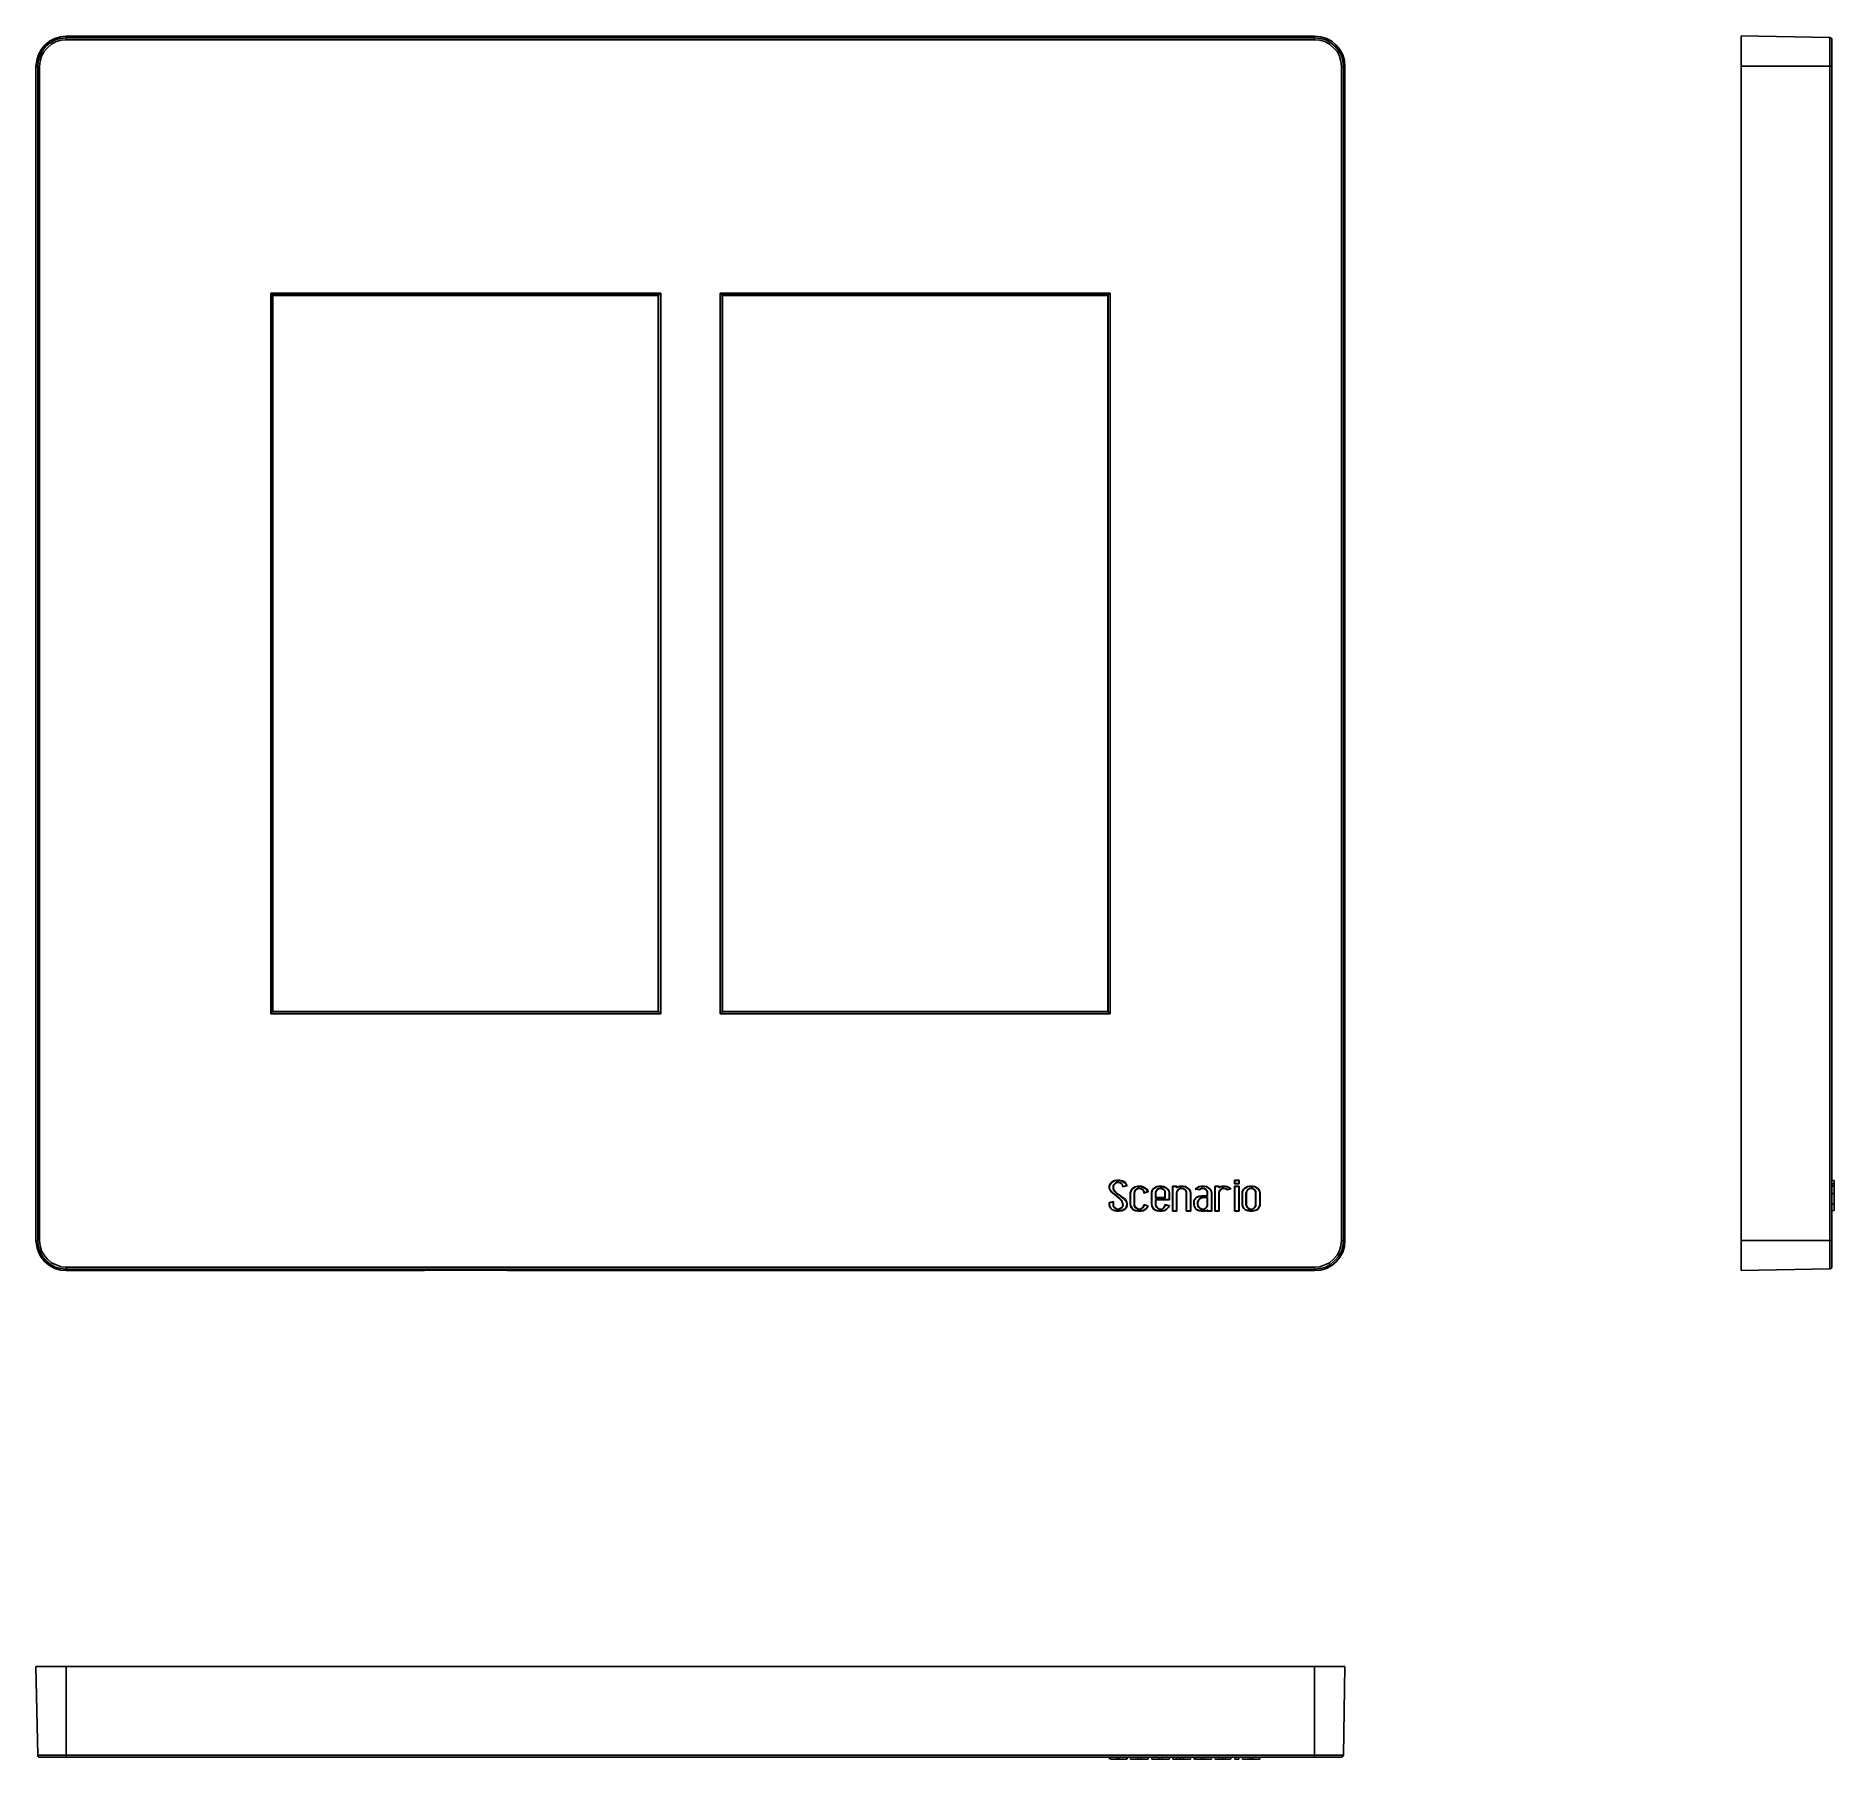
# Model space of a CAD drawing. Header units: centimetres. Extents: x -9.3 to 8.6, y -7.8 to 9.2.
import ezdxf

# ---------------------------------------------------------------- set-up
doc = ezdxf.new("R2010")
doc.units = ezdxf.units.CM
doc.header["$MEASUREMENT"] = 0
doc.layers.add('Camada 1', color=7, linetype='Continuous')

msp = doc.modelspace()

# ---------------------------------------------------------------- linework, layer by layer
at = {"layer": 'Camada 1', "color": 250, "lineweight": 25}
for points, knots in [([(-8.97467, 9.23572), (-8.97467, 9.23572), (-9.03111, 9.2322), (-9.03111, 9.2322), (-9.03111, 9.2322), (-9.08756, 9.21456), (-9.08756, 9.21456), (-9.08756, 9.21456), (-9.14047, 9.18633), (-9.14047, 9.18633), (-9.14047, 9.18633), (-9.18635, 9.14753), (-9.18635, 9.14753), (-9.18635, 9.14753), (-9.22161, 9.1052), (-9.22161, 9.1052), (-9.22161, 9.1052), (-9.24985, 9.05228), (-9.24985, 9.05228), (-9.24985, 9.05228), (-9.26747, 8.99583), (-9.26747, 8.99583), (-9.26747, 8.99583), (-9.27453, 8.93586), (-9.27453, 8.93586)], [0, 0, 0, 0, 0.125, 0.125, 0.125, 0.25, 0.25, 0.25, 0.375, 0.375, 0.375, 0.5, 0.5, 0.5, 0.625, 0.625, 0.625, 0.75, 0.75, 0.75, 0.875, 0.875, 0.875, 1, 1, 1, 1]), ([(-9.25689, 8.93586), (-9.25689, 8.93586), (-9.25336, 8.99231), (-9.25336, 8.99231), (-9.25336, 8.99231), (-9.23572, 9.04522), (-9.23572, 9.04522), (-9.23572, 9.04522), (-9.21103, 9.09461), (-9.21103, 9.09461), (-9.21103, 9.09461), (-9.17575, 9.13695), (-9.17575, 9.13695), (-9.17575, 9.13695), (-9.13342, 9.17222), (-9.13342, 9.17222), (-9.13342, 9.17222), (-9.08403, 9.20045), (-9.08403, 9.20045), (-9.08403, 9.20045), (-9.03111, 9.21456), (-9.03111, 9.21456), (-9.03111, 9.21456), (-8.97467, 9.22161), (-8.97467, 9.22161)], [0, 0, 0, 0, 0.125, 0.125, 0.125, 0.25, 0.25, 0.25, 0.375, 0.375, 0.375, 0.5, 0.5, 0.5, 0.625, 0.625, 0.625, 0.75, 0.75, 0.75, 0.875, 0.875, 0.875, 1, 1, 1, 1]), ([(-8.97467, 9.20045), (-8.97467, 9.20045), (-9.02406, 9.19692), (-9.02406, 9.19692), (-9.02406, 9.19692), (-9.07346, 9.18281), (-9.07346, 9.18281), (-9.07346, 9.18281), (-9.11931, 9.15811), (-9.11931, 9.15811), (-9.11931, 9.15811), (-9.16164, 9.12283), (-9.16164, 9.12283), (-9.16164, 9.12283), (-9.19339, 9.08403), (-9.19339, 9.08403), (-9.19339, 9.08403), (-9.2181, 9.03817), (-9.2181, 9.03817), (-9.2181, 9.03817), (-9.23221, 8.98878), (-9.23221, 8.98878), (-9.23221, 8.98878), (-9.23925, 8.93586), (-9.23925, 8.93586)], [0, 0, 0, 0, 0.125, 0.125, 0.125, 0.25, 0.25, 0.25, 0.375, 0.375, 0.375, 0.5, 0.5, 0.5, 0.625, 0.625, 0.625, 0.75, 0.75, 0.75, 0.875, 0.875, 0.875, 1, 1, 1, 1]), ([(3.70417, 8.93586), (3.70417, 8.93586), (3.70064, 8.99583), (3.70064, 8.99583), (3.70064, 8.99583), (3.683, 9.05228), (3.683, 9.05228), (3.683, 9.05228), (3.65478, 9.1052), (3.65478, 9.1052), (3.65478, 9.1052), (3.61597, 9.14753), (3.61597, 9.14753), (3.61597, 9.14753), (3.57364, 9.18633), (3.57364, 9.18633), (3.57364, 9.18633), (3.52072, 9.21456), (3.52072, 9.21456), (3.52072, 9.21456), (3.46428, 9.2322), (3.46428, 9.2322), (3.46428, 9.2322), (3.4043, 9.23572), (3.4043, 9.23572)], [0, 0, 0, 0, 0.125, 0.125, 0.125, 0.25, 0.25, 0.25, 0.375, 0.375, 0.375, 0.5, 0.5, 0.5, 0.625, 0.625, 0.625, 0.75, 0.75, 0.75, 0.875, 0.875, 0.875, 1, 1, 1, 1]), ([(3.4043, 9.22161), (3.4043, 9.22161), (3.46075, 9.21456), (3.46075, 9.21456), (3.46075, 9.21456), (3.51367, 9.20045), (3.51367, 9.20045), (3.51367, 9.20045), (3.56305, 9.17222), (3.56305, 9.17222), (3.56305, 9.17222), (3.60539, 9.13695), (3.60539, 9.13695), (3.60539, 9.13695), (3.64067, 9.09461), (3.64067, 9.09461), (3.64067, 9.09461), (3.66889, 9.04522), (3.66889, 9.04522), (3.66889, 9.04522), (3.683, 8.99231), (3.683, 8.99231), (3.683, 8.99231), (3.69005, 8.93586), (3.69005, 8.93586)], [0, 0, 0, 0, 0.125, 0.125, 0.125, 0.25, 0.25, 0.25, 0.375, 0.375, 0.375, 0.5, 0.5, 0.5, 0.625, 0.625, 0.625, 0.75, 0.75, 0.75, 0.875, 0.875, 0.875, 1, 1, 1, 1]), ([(3.66889, 8.93586), (3.66889, 8.93586), (3.66536, 8.98878), (3.66536, 8.98878), (3.66536, 8.98878), (3.65125, 9.03817), (3.65125, 9.03817), (3.65125, 9.03817), (3.62655, 9.08403), (3.62655, 9.08403), (3.62655, 9.08403), (3.59128, 9.12283), (3.59128, 9.12283), (3.59128, 9.12283), (3.55247, 9.15811), (3.55247, 9.15811), (3.55247, 9.15811), (3.50661, 9.18281), (3.50661, 9.18281), (3.50661, 9.18281), (3.45722, 9.19692), (3.45722, 9.19692), (3.45722, 9.19692), (3.4043, 9.20045), (3.4043, 9.20045)], [0, 0, 0, 0, 0.125, 0.125, 0.125, 0.25, 0.25, 0.25, 0.375, 0.375, 0.375, 0.5, 0.5, 0.5, 0.625, 0.625, 0.625, 0.75, 0.75, 0.75, 0.875, 0.875, 0.875, 1, 1, 1, 1]), ([(8.51182, 9.22514), (8.51182, 9.22514), (8.51535, 9.22514), (8.51535, 9.22514), (8.51535, 9.22514), (8.51887, 9.22161), (8.51887, 9.22161), (8.51887, 9.22161), (8.5224, 9.22161), (8.5224, 9.22161), (8.5224, 9.22161), (8.52593, 9.21808), (8.52593, 9.21808), (8.52593, 9.21808), (8.52946, 9.21456), (8.52946, 9.21456), (8.52946, 9.21456), (8.52946, 9.21103), (8.52946, 9.21103), (8.52946, 9.21103), (8.53299, 9.2075), (8.53299, 9.2075), (8.53299, 9.2075), (8.53299, 9.20397), (8.53299, 9.20397)], [0, 0, 0, 0, 0.125, 0.125, 0.125, 0.25, 0.25, 0.25, 0.375, 0.375, 0.375, 0.5, 0.5, 0.5, 0.625, 0.625, 0.625, 0.75, 0.75, 0.75, 0.875, 0.875, 0.875, 1, 1, 1, 1]), ([(-6.94621, 6.68867), (-6.94621, 6.68867), (-6.94267, 6.68514), (-6.94267, 6.68514), (-6.94267, 6.68514), (-6.93914, 6.68161), (-6.93914, 6.68161), (-6.93914, 6.68161), (-6.93561, 6.67808), (-6.93561, 6.67808), (-6.93561, 6.67808), (-6.9321, 6.67456), (-6.9321, 6.67456), (-6.9321, 6.67456), (-6.92856, 6.67103), (-6.92856, 6.67103)], [0, 0, 0, 0, 0.2, 0.2, 0.2, 0.4, 0.4, 0.4, 0.6, 0.6, 0.6, 0.8, 0.8, 0.8, 1, 1, 1, 1]), ([(-3.10092, 6.67103), (-3.10092, 6.67103), (-3.09739, 6.67103), (-3.09739, 6.67103), (-3.09739, 6.67103), (-3.09739, 6.67456), (-3.09739, 6.67456), (-3.09739, 6.67456), (-3.09386, 6.67456), (-3.09386, 6.67456), (-3.09386, 6.67456), (-3.09033, 6.67808), (-3.09033, 6.67808), (-3.09033, 6.67808), (-3.08681, 6.68161), (-3.08681, 6.68161), (-3.08681, 6.68161), (-3.08328, 6.68514), (-3.08328, 6.68514), (-3.08328, 6.68514), (-3.07975, 6.68867), (-3.07975, 6.68867)], [0, 0, 0, 0, 0.14285714, 0.14285714, 0.14285714, 0.28571429, 0.28571429, 0.28571429, 0.42857143, 0.42857143, 0.42857143, 0.57142857, 0.57142857, 0.57142857, 0.71428571, 0.71428571, 0.71428571, 0.85714286, 0.85714286, 0.85714286, 1, 1, 1, 1]), ([(-2.46944, 6.67103), (-2.46944, 6.67103), (-2.47297, 6.67103), (-2.47297, 6.67103), (-2.47297, 6.67103), (-2.47297, 6.67456), (-2.47297, 6.67456), (-2.47297, 6.67456), (-2.4765, 6.67456), (-2.4765, 6.67456), (-2.4765, 6.67456), (-2.48003, 6.67808), (-2.48003, 6.67808), (-2.48003, 6.67808), (-2.48355, 6.68161), (-2.48355, 6.68161), (-2.48355, 6.68161), (-2.48708, 6.68514), (-2.48708, 6.68514), (-2.48708, 6.68514), (-2.49061, 6.68867), (-2.49061, 6.68867)], [0, 0, 0, 0, 0.14285714, 0.14285714, 0.14285714, 0.28571429, 0.28571429, 0.28571429, 0.42857143, 0.42857143, 0.42857143, 0.57142857, 0.57142857, 0.57142857, 0.71428571, 0.71428571, 0.71428571, 0.85714286, 0.85714286, 0.85714286, 1, 1, 1, 1]), ([(1.37585, 6.68867), (1.37585, 6.68867), (1.37231, 6.68514), (1.37231, 6.68514), (1.37231, 6.68514), (1.36878, 6.68161), (1.36878, 6.68161), (1.36878, 6.68161), (1.36525, 6.67808), (1.36525, 6.67808), (1.36525, 6.67808), (1.36174, 6.67456), (1.36174, 6.67456), (1.36174, 6.67456), (1.3582, 6.67103), (1.3582, 6.67103)], [0, 0, 0, 0, 0.2, 0.2, 0.2, 0.4, 0.4, 0.4, 0.6, 0.6, 0.6, 0.8, 0.8, 0.8, 1, 1, 1, 1]), ([(-6.94621, -0.45508), (-6.94621, -0.45508), (-6.94267, -0.45155), (-6.94267, -0.45155), (-6.94267, -0.45155), (-6.93914, -0.44803), (-6.93914, -0.44803), (-6.93914, -0.44803), (-6.93561, -0.4445), (-6.93561, -0.4445), (-6.93561, -0.4445), (-6.9321, -0.44097), (-6.9321, -0.44097), (-6.9321, -0.44097), (-6.92856, -0.43744), (-6.92856, -0.43744)], [0, 0, 0, 0, 0.2, 0.2, 0.2, 0.4, 0.4, 0.4, 0.6, 0.6, 0.6, 0.8, 0.8, 0.8, 1, 1, 1, 1]), ([(-3.10092, -0.43744), (-3.10092, -0.43744), (-3.09739, -0.43744), (-3.09739, -0.43744), (-3.09739, -0.43744), (-3.09739, -0.44097), (-3.09739, -0.44097), (-3.09739, -0.44097), (-3.09386, -0.44097), (-3.09386, -0.44097), (-3.09386, -0.44097), (-3.09033, -0.4445), (-3.09033, -0.4445), (-3.09033, -0.4445), (-3.08681, -0.44803), (-3.08681, -0.44803), (-3.08681, -0.44803), (-3.08328, -0.45155), (-3.08328, -0.45155), (-3.08328, -0.45155), (-3.07975, -0.45508), (-3.07975, -0.45508)], [0, 0, 0, 0, 0.14285714, 0.14285714, 0.14285714, 0.28571429, 0.28571429, 0.28571429, 0.42857143, 0.42857143, 0.42857143, 0.57142857, 0.57142857, 0.57142857, 0.71428571, 0.71428571, 0.71428571, 0.85714286, 0.85714286, 0.85714286, 1, 1, 1, 1]), ([(-2.46944, -0.43744), (-2.46944, -0.43744), (-2.47297, -0.43744), (-2.47297, -0.43744), (-2.47297, -0.43744), (-2.47297, -0.44097), (-2.47297, -0.44097), (-2.47297, -0.44097), (-2.4765, -0.44097), (-2.4765, -0.44097), (-2.4765, -0.44097), (-2.48003, -0.4445), (-2.48003, -0.4445), (-2.48003, -0.4445), (-2.48355, -0.44803), (-2.48355, -0.44803), (-2.48355, -0.44803), (-2.48708, -0.45155), (-2.48708, -0.45155), (-2.48708, -0.45155), (-2.49061, -0.45508), (-2.49061, -0.45508)], [0, 0, 0, 0, 0.14285714, 0.14285714, 0.14285714, 0.28571429, 0.28571429, 0.28571429, 0.42857143, 0.42857143, 0.42857143, 0.57142857, 0.57142857, 0.57142857, 0.71428571, 0.71428571, 0.71428571, 0.85714286, 0.85714286, 0.85714286, 1, 1, 1, 1]), ([(1.37585, -0.45508), (1.37585, -0.45508), (1.37231, -0.45155), (1.37231, -0.45155), (1.37231, -0.45155), (1.36878, -0.44803), (1.36878, -0.44803), (1.36878, -0.44803), (1.36525, -0.4445), (1.36525, -0.4445), (1.36525, -0.4445), (1.36174, -0.44097), (1.36174, -0.44097), (1.36174, -0.44097), (1.3582, -0.43744), (1.3582, -0.43744)], [0, 0, 0, 0, 0.2, 0.2, 0.2, 0.4, 0.4, 0.4, 0.6, 0.6, 0.6, 0.8, 0.8, 0.8, 1, 1, 1, 1]), ([(1.44286, -2.10608), (1.44286, -2.10608), (1.41817, -2.10961), (1.41817, -2.10961), (1.41817, -2.10961), (1.39347, -2.12372), (1.39347, -2.12372), (1.39347, -2.12372), (1.37583, -2.14136), (1.37583, -2.14136)], [0, 0, 0, 0, 0.33333333, 0.33333333, 0.33333333, 0.66666667, 0.66666667, 0.66666667, 1, 1, 1, 1]), ([(1.44286, -2.10961), (1.44286, -2.10961), (1.41817, -2.11314), (1.41817, -2.11314), (1.41817, -2.11314), (1.39347, -2.12725), (1.39347, -2.12725), (1.39347, -2.12725), (1.37936, -2.14489), (1.37936, -2.14489)], [0, 0, 0, 0, 0.33333333, 0.33333333, 0.33333333, 0.66666667, 0.66666667, 0.66666667, 1, 1, 1, 1]), ([(1.40758, -2.17311), (1.40758, -2.17311), (1.40758, -2.15547), (1.40758, -2.15547), (1.40758, -2.15547), (1.41817, -2.14136), (1.41817, -2.14136), (1.41817, -2.14136), (1.42875, -2.13078), (1.42875, -2.13078), (1.42875, -2.13078), (1.44639, -2.12372), (1.44639, -2.12372), (1.44639, -2.12372), (1.45697, -2.12372), (1.45697, -2.12372)], [0, 0, 0, 0, 0.2, 0.2, 0.2, 0.4, 0.4, 0.4, 0.6, 0.6, 0.6, 0.8, 0.8, 0.8, 1, 1, 1, 1]), ([(1.41111, -2.17311), (1.41111, -2.17311), (1.41111, -2.159), (1.41111, -2.159), (1.41111, -2.159), (1.41817, -2.14489), (1.41817, -2.14489), (1.41817, -2.14489), (1.43228, -2.1343), (1.43228, -2.1343), (1.43228, -2.1343), (1.44639, -2.12725), (1.44639, -2.12725), (1.44639, -2.12725), (1.45697, -2.12725), (1.45697, -2.12725)], [0, 0, 0, 0, 0.2, 0.2, 0.2, 0.4, 0.4, 0.4, 0.6, 0.6, 0.6, 0.8, 0.8, 0.8, 1, 1, 1, 1]), ([(1.45697, -2.12372), (1.45697, -2.12372), (1.47108, -2.12725), (1.47108, -2.12725), (1.47108, -2.12725), (1.48519, -2.1343), (1.48519, -2.1343), (1.48519, -2.1343), (1.49578, -2.14842), (1.49578, -2.14842), (1.49578, -2.14842), (1.50283, -2.16253), (1.50283, -2.16253), (1.50283, -2.16253), (1.50283, -2.16958), (1.50283, -2.16958)], [0, 0, 0, 0, 0.2, 0.2, 0.2, 0.4, 0.4, 0.4, 0.6, 0.6, 0.6, 0.8, 0.8, 0.8, 1, 1, 1, 1]), ([(1.45697, -2.12725), (1.45697, -2.12725), (1.47108, -2.13078), (1.47108, -2.13078), (1.47108, -2.13078), (1.48519, -2.13783), (1.48519, -2.13783), (1.48519, -2.13783), (1.49578, -2.14842), (1.49578, -2.14842), (1.49578, -2.14842), (1.4993, -2.16253), (1.4993, -2.16253), (1.4993, -2.16253), (1.50283, -2.17311), (1.50283, -2.17311)], [0, 0, 0, 0, 0.2, 0.2, 0.2, 0.4, 0.4, 0.4, 0.6, 0.6, 0.6, 0.8, 0.8, 0.8, 1, 1, 1, 1]), ([(1.54517, -2.16253), (1.54517, -2.16253), (1.53458, -2.14136), (1.53458, -2.14136), (1.53458, -2.14136), (1.52047, -2.12372), (1.52047, -2.12372), (1.52047, -2.12372), (1.4993, -2.11314), (1.4993, -2.11314), (1.4993, -2.11314), (1.47108, -2.10608), (1.47108, -2.10608), (1.47108, -2.10608), (1.46755, -2.10608), (1.46755, -2.10608)], [0, 0, 0, 0, 0.2, 0.2, 0.2, 0.4, 0.4, 0.4, 0.6, 0.6, 0.6, 0.8, 0.8, 0.8, 1, 1, 1, 1]), ([(1.54164, -2.159), (1.54164, -2.159), (1.53105, -2.14136), (1.53105, -2.14136), (1.53105, -2.14136), (1.51342, -2.12725), (1.51342, -2.12725), (1.51342, -2.12725), (1.49225, -2.11667), (1.49225, -2.11667), (1.49225, -2.11667), (1.46755, -2.10961), (1.46755, -2.10961)], [0, 0, 0, 0, 0.25, 0.25, 0.25, 0.5, 0.5, 0.5, 0.75, 0.75, 0.75, 1, 1, 1, 1]), ([(1.37583, -2.14136), (1.37583, -2.14136), (1.36525, -2.16253), (1.36525, -2.16253), (1.36525, -2.16253), (1.36525, -2.18017), (1.36525, -2.18017), (1.36525, -2.18017), (1.3723, -2.1978), (1.3723, -2.1978), (1.3723, -2.1978), (1.38642, -2.2225), (1.38642, -2.2225), (1.38642, -2.2225), (1.4358, -2.2613), (1.4358, -2.2613)], [0, 0, 0, 0, 0.2, 0.2, 0.2, 0.4, 0.4, 0.4, 0.6, 0.6, 0.6, 0.8, 0.8, 0.8, 1, 1, 1, 1]), ([(1.37936, -2.14489), (1.37936, -2.14489), (1.36878, -2.16605), (1.36878, -2.16605), (1.36878, -2.16605), (1.36878, -2.18017), (1.36878, -2.18017), (1.36878, -2.18017), (1.3723, -2.1978), (1.3723, -2.1978), (1.3723, -2.1978), (1.38994, -2.2225), (1.38994, -2.2225), (1.38994, -2.2225), (1.4358, -2.25778), (1.4358, -2.25778)], [0, 0, 0, 0, 0.2, 0.2, 0.2, 0.4, 0.4, 0.4, 0.6, 0.6, 0.6, 0.8, 0.8, 0.8, 1, 1, 1, 1]), ([(1.47461, -2.2613), (1.47461, -2.2613), (1.4358, -2.23308), (1.4358, -2.23308), (1.4358, -2.23308), (1.41464, -2.21192), (1.41464, -2.21192), (1.41464, -2.21192), (1.40758, -2.18722), (1.40758, -2.18722), (1.40758, -2.18722), (1.40758, -2.17311), (1.40758, -2.17311)], [0, 0, 0, 0, 0.25, 0.25, 0.25, 0.5, 0.5, 0.5, 0.75, 0.75, 0.75, 1, 1, 1, 1]), ([(1.47461, -2.25778), (1.47461, -2.25778), (1.4358, -2.22955), (1.4358, -2.22955), (1.4358, -2.22955), (1.41817, -2.20839), (1.41817, -2.20839), (1.41817, -2.20839), (1.41111, -2.18722), (1.41111, -2.18722), (1.41111, -2.18722), (1.41111, -2.17311), (1.41111, -2.17311)], [0, 0, 0, 0, 0.25, 0.25, 0.25, 0.5, 0.5, 0.5, 0.75, 0.75, 0.75, 1, 1, 1, 1]), ([(1.4358, -2.25778), (1.4358, -2.25778), (1.47461, -2.28953), (1.47461, -2.28953), (1.47461, -2.28953), (1.49578, -2.31069), (1.49578, -2.31069), (1.49578, -2.31069), (1.50283, -2.33539), (1.50283, -2.33539), (1.50283, -2.33539), (1.50636, -2.3495), (1.50636, -2.3495)], [0, 0, 0, 0, 0.25, 0.25, 0.25, 0.5, 0.5, 0.5, 0.75, 0.75, 0.75, 1, 1, 1, 1]), ([(1.4358, -2.2613), (1.4358, -2.2613), (1.47461, -2.29305), (1.47461, -2.29305), (1.47461, -2.29305), (1.49225, -2.31422), (1.49225, -2.31422), (1.49225, -2.31422), (1.4993, -2.33892), (1.4993, -2.33892), (1.4993, -2.33892), (1.50283, -2.3495), (1.50283, -2.3495)], [0, 0, 0, 0, 0.25, 0.25, 0.25, 0.5, 0.5, 0.5, 0.75, 0.75, 0.75, 1, 1, 1, 1]), ([(1.53811, -2.37772), (1.53811, -2.37772), (1.54517, -2.35655), (1.54517, -2.35655), (1.54517, -2.35655), (1.54517, -2.33892), (1.54517, -2.33892), (1.54517, -2.33892), (1.54164, -2.32128), (1.54164, -2.32128), (1.54164, -2.32128), (1.52753, -2.29658), (1.52753, -2.29658), (1.52753, -2.29658), (1.47461, -2.25778), (1.47461, -2.25778)], [0, 0, 0, 0, 0.2, 0.2, 0.2, 0.4, 0.4, 0.4, 0.6, 0.6, 0.6, 0.8, 0.8, 0.8, 1, 1, 1, 1]), ([(1.53458, -2.37419), (1.53458, -2.37419), (1.54164, -2.35303), (1.54164, -2.35303), (1.54164, -2.35303), (1.54164, -2.33539), (1.54164, -2.33539), (1.54164, -2.33539), (1.53811, -2.32128), (1.53811, -2.32128), (1.53811, -2.32128), (1.52047, -2.30011), (1.52047, -2.30011), (1.52047, -2.30011), (1.47461, -2.2613), (1.47461, -2.2613)], [0, 0, 0, 0, 0.2, 0.2, 0.2, 0.4, 0.4, 0.4, 0.6, 0.6, 0.6, 0.8, 0.8, 0.8, 1, 1, 1, 1]), ([(1.54164, -2.159), (1.54164, -2.159), (1.54164, -2.159), (1.54164, -2.159), (1.54164, -2.159), (1.54517, -2.16253), (1.54517, -2.16253)], [0, 0, 0, 0, 0.5, 0.5, 0.5, 1, 1, 1, 1]), ([(1.651, -2.16605), (1.651, -2.16605), (1.62278, -2.17311), (1.62278, -2.17311), (1.62278, -2.17311), (1.59808, -2.18722), (1.59808, -2.18722), (1.59808, -2.18722), (1.58397, -2.20486), (1.58397, -2.20486), (1.58397, -2.20486), (1.57339, -2.22955), (1.57339, -2.22955), (1.57339, -2.22955), (1.57339, -2.23661), (1.57339, -2.23661)], [0, 0, 0, 0, 0.2, 0.2, 0.2, 0.4, 0.4, 0.4, 0.6, 0.6, 0.6, 0.8, 0.8, 0.8, 1, 1, 1, 1]), ([(1.651, -2.16958), (1.651, -2.16958), (1.6263, -2.17311), (1.6263, -2.17311), (1.6263, -2.17311), (1.60514, -2.18722), (1.60514, -2.18722), (1.60514, -2.18722), (1.5875, -2.20486), (1.5875, -2.20486), (1.5875, -2.20486), (1.58044, -2.22603), (1.58044, -2.22603), (1.58044, -2.22603), (1.57692, -2.23661), (1.57692, -2.23661)], [0, 0, 0, 0, 0.2, 0.2, 0.2, 0.4, 0.4, 0.4, 0.6, 0.6, 0.6, 0.8, 0.8, 0.8, 1, 1, 1, 1]), ([(1.61572, -2.23308), (1.61572, -2.23308), (1.61925, -2.21544), (1.61925, -2.21544), (1.61925, -2.21544), (1.6263, -2.20133), (1.6263, -2.20133), (1.6263, -2.20133), (1.64042, -2.19075), (1.64042, -2.19075), (1.64042, -2.19075), (1.65453, -2.18369), (1.65453, -2.18369), (1.65453, -2.18369), (1.66511, -2.18369), (1.66511, -2.18369)], [0, 0, 0, 0, 0.2, 0.2, 0.2, 0.4, 0.4, 0.4, 0.6, 0.6, 0.6, 0.8, 0.8, 0.8, 1, 1, 1, 1]), ([(1.61925, -2.23308), (1.61925, -2.23308), (1.62278, -2.21897), (1.62278, -2.21897), (1.62278, -2.21897), (1.62983, -2.20486), (1.62983, -2.20486), (1.62983, -2.20486), (1.64042, -2.19428), (1.64042, -2.19428), (1.64042, -2.19428), (1.65453, -2.18722), (1.65453, -2.18722), (1.65453, -2.18722), (1.66511, -2.18722), (1.66511, -2.18722)], [0, 0, 0, 0, 0.2, 0.2, 0.2, 0.4, 0.4, 0.4, 0.6, 0.6, 0.6, 0.8, 0.8, 0.8, 1, 1, 1, 1]), ([(1.66511, -2.18369), (1.66511, -2.18369), (1.68275, -2.18722), (1.68275, -2.18722), (1.68275, -2.18722), (1.69686, -2.19428), (1.69686, -2.19428), (1.69686, -2.19428), (1.70744, -2.20839), (1.70744, -2.20839), (1.70744, -2.20839), (1.7145, -2.2225), (1.7145, -2.2225), (1.7145, -2.2225), (1.7145, -2.22955), (1.7145, -2.22955)], [0, 0, 0, 0, 0.2, 0.2, 0.2, 0.4, 0.4, 0.4, 0.6, 0.6, 0.6, 0.8, 0.8, 0.8, 1, 1, 1, 1]), ([(1.66511, -2.18722), (1.66511, -2.18722), (1.67922, -2.19075), (1.67922, -2.19075), (1.67922, -2.19075), (1.69333, -2.1978), (1.69333, -2.1978), (1.69333, -2.1978), (1.70392, -2.20839), (1.70392, -2.20839), (1.70392, -2.20839), (1.71097, -2.2225), (1.71097, -2.2225), (1.71097, -2.2225), (1.71097, -2.23308), (1.71097, -2.23308)], [0, 0, 0, 0, 0.2, 0.2, 0.2, 0.4, 0.4, 0.4, 0.6, 0.6, 0.6, 0.8, 0.8, 0.8, 1, 1, 1, 1]), ([(1.7533, -2.2225), (1.7533, -2.2225), (1.74625, -2.20133), (1.74625, -2.20133), (1.74625, -2.20133), (1.72861, -2.18369), (1.72861, -2.18369), (1.72861, -2.18369), (1.70744, -2.17311), (1.70744, -2.17311), (1.70744, -2.17311), (1.68275, -2.16605), (1.68275, -2.16605), (1.68275, -2.16605), (1.67922, -2.16605), (1.67922, -2.16605)], [0, 0, 0, 0, 0.2, 0.2, 0.2, 0.4, 0.4, 0.4, 0.6, 0.6, 0.6, 0.8, 0.8, 0.8, 1, 1, 1, 1]), ([(1.74978, -2.21897), (1.74978, -2.21897), (1.73919, -2.20133), (1.73919, -2.20133), (1.73919, -2.20133), (1.72508, -2.18722), (1.72508, -2.18722), (1.72508, -2.18722), (1.70392, -2.17664), (1.70392, -2.17664), (1.70392, -2.17664), (1.67922, -2.16958), (1.67922, -2.16958)], [0, 0, 0, 0, 0.25, 0.25, 0.25, 0.5, 0.5, 0.5, 0.75, 0.75, 0.75, 1, 1, 1, 1]), ([(1.7145, -2.22955), (1.7145, -2.22955), (1.71097, -2.22955), (1.71097, -2.22955), (1.71097, -2.22955), (1.71097, -2.23308), (1.71097, -2.23308)], [0, 0, 0, 0, 0.5, 0.5, 0.5, 1, 1, 1, 1]), ([(1.74978, -2.21897), (1.74978, -2.21897), (1.7533, -2.21897), (1.7533, -2.21897), (1.7533, -2.21897), (1.7533, -2.2225), (1.7533, -2.2225)], [0, 0, 0, 0, 0.5, 0.5, 0.5, 1, 1, 1, 1]), ([(1.86267, -2.16605), (1.86267, -2.16605), (1.83797, -2.16958), (1.83797, -2.16958), (1.83797, -2.16958), (1.80975, -2.18369), (1.80975, -2.18369), (1.80975, -2.18369), (1.79211, -2.20486), (1.79211, -2.20486), (1.79211, -2.20486), (1.78505, -2.22603), (1.78505, -2.22603), (1.78505, -2.22603), (1.78505, -2.23661), (1.78505, -2.23661)], [0, 0, 0, 0, 0.2, 0.2, 0.2, 0.4, 0.4, 0.4, 0.6, 0.6, 0.6, 0.8, 0.8, 0.8, 1, 1, 1, 1]), ([(1.86267, -2.16958), (1.86267, -2.16958), (1.83797, -2.17311), (1.83797, -2.17311), (1.83797, -2.17311), (1.81328, -2.18722), (1.81328, -2.18722), (1.81328, -2.18722), (1.79564, -2.20486), (1.79564, -2.20486), (1.79564, -2.20486), (1.78858, -2.22955), (1.78858, -2.22955), (1.78858, -2.22955), (1.78858, -2.23661), (1.78858, -2.23661)], [0, 0, 0, 0, 0.2, 0.2, 0.2, 0.4, 0.4, 0.4, 0.6, 0.6, 0.6, 0.8, 0.8, 0.8, 1, 1, 1, 1]), ([(1.87325, -2.18369), (1.87325, -2.18369), (1.85914, -2.18722), (1.85914, -2.18722), (1.85914, -2.18722), (1.84503, -2.19428), (1.84503, -2.19428), (1.84503, -2.19428), (1.83444, -2.20839), (1.83444, -2.20839), (1.83444, -2.20839), (1.82739, -2.2225), (1.82739, -2.2225), (1.82739, -2.2225), (1.82739, -2.23308), (1.82739, -2.23308)], [0, 0, 0, 0, 0.2, 0.2, 0.2, 0.4, 0.4, 0.4, 0.6, 0.6, 0.6, 0.8, 0.8, 0.8, 1, 1, 1, 1]), ([(1.87325, -2.18722), (1.87325, -2.18722), (1.85914, -2.19075), (1.85914, -2.19075), (1.85914, -2.19075), (1.84503, -2.1978), (1.84503, -2.1978), (1.84503, -2.1978), (1.83797, -2.20839), (1.83797, -2.20839), (1.83797, -2.20839), (1.83092, -2.2225), (1.83092, -2.2225), (1.83092, -2.2225), (1.83092, -2.23308), (1.83092, -2.23308)], [0, 0, 0, 0, 0.2, 0.2, 0.2, 0.4, 0.4, 0.4, 0.6, 0.6, 0.6, 0.8, 0.8, 0.8, 1, 1, 1, 1]), ([(1.92264, -2.23308), (1.92264, -2.23308), (1.92264, -2.21897), (1.92264, -2.21897), (1.92264, -2.21897), (1.91205, -2.20133), (1.91205, -2.20133), (1.91205, -2.20133), (1.90147, -2.19075), (1.90147, -2.19075), (1.90147, -2.19075), (1.88736, -2.18369), (1.88736, -2.18369), (1.88736, -2.18369), (1.87325, -2.18369), (1.87325, -2.18369)], [0, 0, 0, 0, 0.2, 0.2, 0.2, 0.4, 0.4, 0.4, 0.6, 0.6, 0.6, 0.8, 0.8, 0.8, 1, 1, 1, 1]), ([(1.91911, -2.23308), (1.91911, -2.23308), (1.91911, -2.21897), (1.91911, -2.21897), (1.91911, -2.21897), (1.91205, -2.20486), (1.91205, -2.20486), (1.91205, -2.20486), (1.89794, -2.19428), (1.89794, -2.19428), (1.89794, -2.19428), (1.88383, -2.18722), (1.88383, -2.18722), (1.88383, -2.18722), (1.87325, -2.18722), (1.87325, -2.18722)], [0, 0, 0, 0, 0.2, 0.2, 0.2, 0.4, 0.4, 0.4, 0.6, 0.6, 0.6, 0.8, 0.8, 0.8, 1, 1, 1, 1]), ([(1.96497, -2.23661), (1.96497, -2.23661), (1.96144, -2.21192), (1.96144, -2.21192), (1.96144, -2.21192), (1.94733, -2.19428), (1.94733, -2.19428), (1.94733, -2.19428), (1.93322, -2.18017), (1.93322, -2.18017), (1.93322, -2.18017), (1.90853, -2.16958), (1.90853, -2.16958), (1.90853, -2.16958), (1.88736, -2.16605), (1.88736, -2.16605)], [0, 0, 0, 0, 0.2, 0.2, 0.2, 0.4, 0.4, 0.4, 0.6, 0.6, 0.6, 0.8, 0.8, 0.8, 1, 1, 1, 1]), ([(1.96144, -2.23661), (1.96144, -2.23661), (1.95792, -2.21192), (1.95792, -2.21192), (1.95792, -2.21192), (1.9438, -2.19428), (1.9438, -2.19428), (1.9438, -2.19428), (1.92969, -2.18017), (1.92969, -2.18017), (1.92969, -2.18017), (1.90147, -2.17311), (1.90147, -2.17311), (1.90147, -2.17311), (1.88736, -2.16958), (1.88736, -2.16958)], [0, 0, 0, 0, 0.2, 0.2, 0.2, 0.4, 0.4, 0.4, 0.6, 0.6, 0.6, 0.8, 0.8, 0.8, 1, 1, 1, 1]), ([(2.0708, -2.16958), (2.0708, -2.16958), (2.06022, -2.17311), (2.06022, -2.17311), (2.06022, -2.17311), (2.04611, -2.17311), (2.04611, -2.17311), (2.04611, -2.17311), (2.03553, -2.18017), (2.03553, -2.18017)], [0, 0, 0, 0, 0.33333333, 0.33333333, 0.33333333, 0.66666667, 0.66666667, 0.66666667, 1, 1, 1, 1]), ([(2.03553, -2.18017), (2.03553, -2.18017), (2.03553, -2.17664), (2.03553, -2.17664), (2.03553, -2.17664), (2.03905, -2.17311), (2.03905, -2.17311)], [0, 0, 0, 0, 0.5, 0.5, 0.5, 1, 1, 1, 1]), ([(2.03553, -2.23308), (2.03553, -2.23308), (2.03905, -2.21897), (2.03905, -2.21897), (2.03905, -2.21897), (2.04611, -2.20133), (2.04611, -2.20133), (2.04611, -2.20133), (2.05669, -2.19075), (2.05669, -2.19075), (2.05669, -2.19075), (2.07433, -2.18369), (2.07433, -2.18369), (2.07433, -2.18369), (2.08492, -2.18369), (2.08492, -2.18369)], [0, 0, 0, 0, 0.2, 0.2, 0.2, 0.4, 0.4, 0.4, 0.6, 0.6, 0.6, 0.8, 0.8, 0.8, 1, 1, 1, 1]), ([(2.0708, -2.16605), (2.0708, -2.16605), (2.06022, -2.16958), (2.06022, -2.16958), (2.06022, -2.16958), (2.04964, -2.16958), (2.04964, -2.16958), (2.04964, -2.16958), (2.03905, -2.17311), (2.03905, -2.17311)], [0, 0, 0, 0, 0.33333333, 0.33333333, 0.33333333, 0.66666667, 0.66666667, 0.66666667, 1, 1, 1, 1]), ([(2.03905, -2.23308), (2.03905, -2.23308), (2.04258, -2.21897), (2.04258, -2.21897), (2.04258, -2.21897), (2.04964, -2.20486), (2.04964, -2.20486), (2.04964, -2.20486), (2.06022, -2.19428), (2.06022, -2.19428), (2.06022, -2.19428), (2.07433, -2.18722), (2.07433, -2.18722), (2.07433, -2.18722), (2.08492, -2.18722), (2.08492, -2.18722)], [0, 0, 0, 0, 0.2, 0.2, 0.2, 0.4, 0.4, 0.4, 0.6, 0.6, 0.6, 0.8, 0.8, 0.8, 1, 1, 1, 1]), ([(2.08492, -2.18369), (2.08492, -2.18369), (2.10255, -2.18722), (2.10255, -2.18722), (2.10255, -2.18722), (2.11667, -2.19428), (2.11667, -2.19428), (2.11667, -2.19428), (2.12725, -2.20839), (2.12725, -2.20839), (2.12725, -2.20839), (2.1343, -2.2225), (2.1343, -2.2225), (2.1343, -2.2225), (2.1343, -2.23308), (2.1343, -2.23308)], [0, 0, 0, 0, 0.2, 0.2, 0.2, 0.4, 0.4, 0.4, 0.6, 0.6, 0.6, 0.8, 0.8, 0.8, 1, 1, 1, 1]), ([(2.08492, -2.18722), (2.08492, -2.18722), (2.09903, -2.19075), (2.09903, -2.19075), (2.09903, -2.19075), (2.11314, -2.1978), (2.11314, -2.1978), (2.11314, -2.1978), (2.12372, -2.20839), (2.12372, -2.20839), (2.12372, -2.20839), (2.13078, -2.2225), (2.13078, -2.2225), (2.13078, -2.2225), (2.13078, -2.23308), (2.13078, -2.23308)], [0, 0, 0, 0, 0.2, 0.2, 0.2, 0.4, 0.4, 0.4, 0.6, 0.6, 0.6, 0.8, 0.8, 0.8, 1, 1, 1, 1]), ([(2.17664, -2.23661), (2.17664, -2.23661), (2.17311, -2.21544), (2.17311, -2.21544), (2.17311, -2.21544), (2.16253, -2.1978), (2.16253, -2.1978), (2.16253, -2.1978), (2.14489, -2.18017), (2.14489, -2.18017), (2.14489, -2.18017), (2.12372, -2.16958), (2.12372, -2.16958), (2.12372, -2.16958), (2.09903, -2.16605), (2.09903, -2.16605)], [0, 0, 0, 0, 0.2, 0.2, 0.2, 0.4, 0.4, 0.4, 0.6, 0.6, 0.6, 0.8, 0.8, 0.8, 1, 1, 1, 1]), ([(2.17311, -2.23661), (2.17311, -2.23661), (2.16958, -2.21897), (2.16958, -2.21897), (2.16958, -2.21897), (2.159, -2.1978), (2.159, -2.1978), (2.159, -2.1978), (2.14136, -2.18369), (2.14136, -2.18369), (2.14136, -2.18369), (2.12372, -2.17311), (2.12372, -2.17311), (2.12372, -2.17311), (2.09903, -2.16958), (2.09903, -2.16958)], [0, 0, 0, 0, 0.2, 0.2, 0.2, 0.4, 0.4, 0.4, 0.6, 0.6, 0.6, 0.8, 0.8, 0.8, 1, 1, 1, 1]), ([(2.28247, -2.2613), (2.28247, -2.2613), (2.25778, -2.26483), (2.25778, -2.26483), (2.25778, -2.26483), (2.23308, -2.27542), (2.23308, -2.27542), (2.23308, -2.27542), (2.21544, -2.29305), (2.21544, -2.29305), (2.21544, -2.29305), (2.20486, -2.31069), (2.20486, -2.31069), (2.20486, -2.31069), (2.20486, -2.32833), (2.20486, -2.32833)], [0, 0, 0, 0, 0.2, 0.2, 0.2, 0.4, 0.4, 0.4, 0.6, 0.6, 0.6, 0.8, 0.8, 0.8, 1, 1, 1, 1]), ([(2.28247, -2.26483), (2.28247, -2.26483), (2.25778, -2.26836), (2.25778, -2.26836), (2.25778, -2.26836), (2.23308, -2.27894), (2.23308, -2.27894), (2.23308, -2.27894), (2.21544, -2.29658), (2.21544, -2.29658), (2.21544, -2.29658), (2.20839, -2.31069), (2.20839, -2.31069), (2.20839, -2.31069), (2.20839, -2.32833), (2.20839, -2.32833)], [0, 0, 0, 0, 0.2, 0.2, 0.2, 0.4, 0.4, 0.4, 0.6, 0.6, 0.6, 0.8, 0.8, 0.8, 1, 1, 1, 1]), ([(2.28247, -2.16605), (2.28247, -2.16605), (2.25778, -2.16958), (2.25778, -2.16958), (2.25778, -2.16958), (2.23308, -2.18369), (2.23308, -2.18369), (2.23308, -2.18369), (2.21897, -2.19428), (2.21897, -2.19428)], [0, 0, 0, 0, 0.33333333, 0.33333333, 0.33333333, 0.66666667, 0.66666667, 0.66666667, 1, 1, 1, 1]), ([(2.22603, -2.19075), (2.22603, -2.19075), (2.2225, -2.19428), (2.2225, -2.19428), (2.2225, -2.19428), (2.21897, -2.19428), (2.21897, -2.19428)], [0, 0, 0, 0, 0.5, 0.5, 0.5, 1, 1, 1, 1]), ([(2.28247, -2.16958), (2.28247, -2.16958), (2.25778, -2.17311), (2.25778, -2.17311), (2.25778, -2.17311), (2.23308, -2.18722), (2.23308, -2.18722), (2.23308, -2.18722), (2.22603, -2.19075), (2.22603, -2.19075)], [0, 0, 0, 0, 0.33333333, 0.33333333, 0.33333333, 0.66666667, 0.66666667, 0.66666667, 1, 1, 1, 1]), ([(2.29305, -2.27542), (2.29305, -2.27542), (2.27894, -2.27894), (2.27894, -2.27894), (2.27894, -2.27894), (2.26483, -2.286), (2.26483, -2.286), (2.26483, -2.286), (2.25425, -2.30011), (2.25425, -2.30011), (2.25425, -2.30011), (2.24719, -2.31422), (2.24719, -2.31422), (2.24719, -2.31422), (2.24367, -2.3248), (2.24367, -2.3248)], [0, 0, 0, 0, 0.2, 0.2, 0.2, 0.4, 0.4, 0.4, 0.6, 0.6, 0.6, 0.8, 0.8, 0.8, 1, 1, 1, 1]), ([(2.29305, -2.27894), (2.29305, -2.27894), (2.27894, -2.28247), (2.27894, -2.28247), (2.27894, -2.28247), (2.26483, -2.28953), (2.26483, -2.28953), (2.26483, -2.28953), (2.25425, -2.30011), (2.25425, -2.30011), (2.25425, -2.30011), (2.25072, -2.31775), (2.25072, -2.31775), (2.25072, -2.31775), (2.24719, -2.3248), (2.24719, -2.3248)], [0, 0, 0, 0, 0.2, 0.2, 0.2, 0.4, 0.4, 0.4, 0.6, 0.6, 0.6, 0.8, 0.8, 0.8, 1, 1, 1, 1]), ([(2.25778, -2.1978), (2.25778, -2.1978), (2.27189, -2.19075), (2.27189, -2.19075), (2.27189, -2.19075), (2.28953, -2.18369), (2.28953, -2.18369), (2.28953, -2.18369), (2.29305, -2.18369), (2.29305, -2.18369)], [0, 0, 0, 0, 0.33333333, 0.33333333, 0.33333333, 0.66666667, 0.66666667, 0.66666667, 1, 1, 1, 1]), ([(2.2613, -2.20133), (2.2613, -2.20133), (2.27189, -2.19428), (2.27189, -2.19428), (2.27189, -2.19428), (2.286, -2.18722), (2.286, -2.18722), (2.286, -2.18722), (2.29305, -2.18722), (2.29305, -2.18722)], [0, 0, 0, 0, 0.33333333, 0.33333333, 0.33333333, 0.66666667, 0.66666667, 0.66666667, 1, 1, 1, 1]), ([(2.29305, -2.18369), (2.29305, -2.18369), (2.31069, -2.18722), (2.31069, -2.18722), (2.31069, -2.18722), (2.3248, -2.19428), (2.3248, -2.19428), (2.3248, -2.19428), (2.33539, -2.20839), (2.33539, -2.20839), (2.33539, -2.20839), (2.34244, -2.2225), (2.34244, -2.2225), (2.34244, -2.2225), (2.34244, -2.22955), (2.34244, -2.22955)], [0, 0, 0, 0, 0.2, 0.2, 0.2, 0.4, 0.4, 0.4, 0.6, 0.6, 0.6, 0.8, 0.8, 0.8, 1, 1, 1, 1]), ([(2.29305, -2.18722), (2.29305, -2.18722), (2.31069, -2.19075), (2.31069, -2.19075), (2.31069, -2.19075), (2.32128, -2.1978), (2.32128, -2.1978), (2.32128, -2.1978), (2.33186, -2.20839), (2.33186, -2.20839), (2.33186, -2.20839), (2.33892, -2.2225), (2.33892, -2.2225), (2.33892, -2.2225), (2.33892, -2.22955), (2.33892, -2.22955)], [0, 0, 0, 0, 0.2, 0.2, 0.2, 0.4, 0.4, 0.4, 0.6, 0.6, 0.6, 0.8, 0.8, 0.8, 1, 1, 1, 1]), ([(2.38478, -2.23661), (2.38478, -2.23661), (2.38125, -2.21544), (2.38125, -2.21544), (2.38125, -2.21544), (2.37067, -2.1978), (2.37067, -2.1978), (2.37067, -2.1978), (2.35303, -2.18017), (2.35303, -2.18017), (2.35303, -2.18017), (2.33186, -2.16958), (2.33186, -2.16958), (2.33186, -2.16958), (2.30717, -2.16605), (2.30717, -2.16605)], [0, 0, 0, 0, 0.2, 0.2, 0.2, 0.4, 0.4, 0.4, 0.6, 0.6, 0.6, 0.8, 0.8, 0.8, 1, 1, 1, 1]), ([(2.38125, -2.23661), (2.38125, -2.23661), (2.37772, -2.21897), (2.37772, -2.21897), (2.37772, -2.21897), (2.36714, -2.1978), (2.36714, -2.1978), (2.36714, -2.1978), (2.35303, -2.18369), (2.35303, -2.18369), (2.35303, -2.18369), (2.33186, -2.17311), (2.33186, -2.17311), (2.33186, -2.17311), (2.30717, -2.16958), (2.30717, -2.16958)], [0, 0, 0, 0, 0.2, 0.2, 0.2, 0.4, 0.4, 0.4, 0.6, 0.6, 0.6, 0.8, 0.8, 0.8, 1, 1, 1, 1]), ([(2.49061, -2.16958), (2.49061, -2.16958), (2.48003, -2.17311), (2.48003, -2.17311), (2.48003, -2.17311), (2.46592, -2.17311), (2.46592, -2.17311), (2.46592, -2.17311), (2.45533, -2.18017), (2.45533, -2.18017)], [0, 0, 0, 0, 0.33333333, 0.33333333, 0.33333333, 0.66666667, 0.66666667, 0.66666667, 1, 1, 1, 1]), ([(2.45533, -2.18017), (2.45533, -2.18017), (2.45533, -2.17664), (2.45533, -2.17664), (2.45533, -2.17664), (2.45886, -2.17311), (2.45886, -2.17311)], [0, 0, 0, 0, 0.5, 0.5, 0.5, 1, 1, 1, 1]), ([(2.45533, -2.23308), (2.45533, -2.23308), (2.45886, -2.21544), (2.45886, -2.21544), (2.45886, -2.21544), (2.46592, -2.20133), (2.46592, -2.20133), (2.46592, -2.20133), (2.4765, -2.19075), (2.4765, -2.19075), (2.4765, -2.19075), (2.49414, -2.18369), (2.49414, -2.18369), (2.49414, -2.18369), (2.50472, -2.18369), (2.50472, -2.18369)], [0, 0, 0, 0, 0.2, 0.2, 0.2, 0.4, 0.4, 0.4, 0.6, 0.6, 0.6, 0.8, 0.8, 0.8, 1, 1, 1, 1]), ([(2.49061, -2.16605), (2.49061, -2.16605), (2.48003, -2.16958), (2.48003, -2.16958), (2.48003, -2.16958), (2.46944, -2.16958), (2.46944, -2.16958), (2.46944, -2.16958), (2.45886, -2.17311), (2.45886, -2.17311)], [0, 0, 0, 0, 0.33333333, 0.33333333, 0.33333333, 0.66666667, 0.66666667, 0.66666667, 1, 1, 1, 1]), ([(2.45886, -2.23308), (2.45886, -2.23308), (2.46239, -2.21897), (2.46239, -2.21897), (2.46239, -2.21897), (2.46944, -2.20486), (2.46944, -2.20486), (2.46944, -2.20486), (2.48003, -2.19428), (2.48003, -2.19428), (2.48003, -2.19428), (2.49414, -2.18722), (2.49414, -2.18722), (2.49414, -2.18722), (2.50472, -2.18722), (2.50472, -2.18722)], [0, 0, 0, 0, 0.2, 0.2, 0.2, 0.4, 0.4, 0.4, 0.6, 0.6, 0.6, 0.8, 0.8, 0.8, 1, 1, 1, 1]), ([(2.50472, -2.18369), (2.50472, -2.18369), (2.51883, -2.18722), (2.51883, -2.18722), (2.51883, -2.18722), (2.53647, -2.19428), (2.53647, -2.19428), (2.53647, -2.19428), (2.54, -2.1978), (2.54, -2.1978)], [0, 0, 0, 0, 0.33333333, 0.33333333, 0.33333333, 0.66666667, 0.66666667, 0.66666667, 1, 1, 1, 1]), ([(2.50472, -2.18722), (2.50472, -2.18722), (2.51883, -2.19075), (2.51883, -2.19075), (2.51883, -2.19075), (2.53294, -2.1978), (2.53294, -2.1978), (2.53294, -2.1978), (2.53647, -2.20133), (2.53647, -2.20133)], [0, 0, 0, 0, 0.33333333, 0.33333333, 0.33333333, 0.66666667, 0.66666667, 0.66666667, 1, 1, 1, 1]), ([(2.57528, -2.19075), (2.57528, -2.19075), (2.55764, -2.17664), (2.55764, -2.17664), (2.55764, -2.17664), (2.53294, -2.16958), (2.53294, -2.16958), (2.53294, -2.16958), (2.51883, -2.16605), (2.51883, -2.16605)], [0, 0, 0, 0, 0.33333333, 0.33333333, 0.33333333, 0.66666667, 0.66666667, 0.66666667, 1, 1, 1, 1]), ([(2.56822, -2.19075), (2.56822, -2.19075), (2.55058, -2.17664), (2.55058, -2.17664), (2.55058, -2.17664), (2.52589, -2.16958), (2.52589, -2.16958), (2.52589, -2.16958), (2.51883, -2.16958), (2.51883, -2.16958)], [0, 0, 0, 0, 0.33333333, 0.33333333, 0.33333333, 0.66666667, 0.66666667, 0.66666667, 1, 1, 1, 1]), ([(2.54, -2.1978), (2.54, -2.1978), (2.54, -2.20133), (2.54, -2.20133), (2.54, -2.20133), (2.53647, -2.20133), (2.53647, -2.20133)], [0, 0, 0, 0, 0.5, 0.5, 0.5, 1, 1, 1, 1]), ([(2.76225, -2.16605), (2.76225, -2.16605), (2.73755, -2.16958), (2.73755, -2.16958), (2.73755, -2.16958), (2.70933, -2.18369), (2.70933, -2.18369), (2.70933, -2.18369), (2.69522, -2.1978), (2.69522, -2.1978), (2.69522, -2.1978), (2.68464, -2.21897), (2.68464, -2.21897), (2.68464, -2.21897), (2.68464, -2.23661), (2.68464, -2.23661)], [0, 0, 0, 0, 0.2, 0.2, 0.2, 0.4, 0.4, 0.4, 0.6, 0.6, 0.6, 0.8, 0.8, 0.8, 1, 1, 1, 1]), ([(2.76225, -2.16958), (2.76225, -2.16958), (2.73755, -2.17311), (2.73755, -2.17311), (2.73755, -2.17311), (2.71286, -2.18722), (2.71286, -2.18722), (2.71286, -2.18722), (2.69875, -2.20133), (2.69875, -2.20133), (2.69875, -2.20133), (2.68817, -2.2225), (2.68817, -2.2225), (2.68817, -2.2225), (2.68817, -2.23661), (2.68817, -2.23661)], [0, 0, 0, 0, 0.2, 0.2, 0.2, 0.4, 0.4, 0.4, 0.6, 0.6, 0.6, 0.8, 0.8, 0.8, 1, 1, 1, 1]), ([(2.77283, -2.18369), (2.77283, -2.18369), (2.75872, -2.18722), (2.75872, -2.18722), (2.75872, -2.18722), (2.74461, -2.19428), (2.74461, -2.19428), (2.74461, -2.19428), (2.73403, -2.20839), (2.73403, -2.20839), (2.73403, -2.20839), (2.72697, -2.2225), (2.72697, -2.2225), (2.72697, -2.2225), (2.72344, -2.23308), (2.72344, -2.23308)], [0, 0, 0, 0, 0.2, 0.2, 0.2, 0.4, 0.4, 0.4, 0.6, 0.6, 0.6, 0.8, 0.8, 0.8, 1, 1, 1, 1]), ([(2.77283, -2.18722), (2.77283, -2.18722), (2.75872, -2.19075), (2.75872, -2.19075), (2.75872, -2.19075), (2.74461, -2.1978), (2.74461, -2.1978), (2.74461, -2.1978), (2.73403, -2.20839), (2.73403, -2.20839), (2.73403, -2.20839), (2.7305, -2.2225), (2.7305, -2.2225), (2.7305, -2.2225), (2.72697, -2.23308), (2.72697, -2.23308)], [0, 0, 0, 0, 0.2, 0.2, 0.2, 0.4, 0.4, 0.4, 0.6, 0.6, 0.6, 0.8, 0.8, 0.8, 1, 1, 1, 1]), ([(2.82222, -2.23308), (2.82222, -2.23308), (2.82222, -2.21544), (2.82222, -2.21544), (2.82222, -2.21544), (2.81164, -2.20133), (2.81164, -2.20133), (2.81164, -2.20133), (2.80105, -2.19075), (2.80105, -2.19075), (2.80105, -2.19075), (2.78342, -2.18369), (2.78342, -2.18369), (2.78342, -2.18369), (2.77283, -2.18369), (2.77283, -2.18369)], [0, 0, 0, 0, 0.2, 0.2, 0.2, 0.4, 0.4, 0.4, 0.6, 0.6, 0.6, 0.8, 0.8, 0.8, 1, 1, 1, 1]), ([(2.81869, -2.23308), (2.81869, -2.23308), (2.81869, -2.21897), (2.81869, -2.21897), (2.81869, -2.21897), (2.80811, -2.20486), (2.80811, -2.20486), (2.80811, -2.20486), (2.79753, -2.19428), (2.79753, -2.19428), (2.79753, -2.19428), (2.78342, -2.18722), (2.78342, -2.18722), (2.78342, -2.18722), (2.77283, -2.18722), (2.77283, -2.18722)], [0, 0, 0, 0, 0.2, 0.2, 0.2, 0.4, 0.4, 0.4, 0.6, 0.6, 0.6, 0.8, 0.8, 0.8, 1, 1, 1, 1]), ([(2.86455, -2.23661), (2.86455, -2.23661), (2.86103, -2.21544), (2.86103, -2.21544), (2.86103, -2.21544), (2.85044, -2.19428), (2.85044, -2.19428), (2.85044, -2.19428), (2.8328, -2.18017), (2.8328, -2.18017), (2.8328, -2.18017), (2.81164, -2.16958), (2.81164, -2.16958), (2.81164, -2.16958), (2.78694, -2.16605), (2.78694, -2.16605)], [0, 0, 0, 0, 0.2, 0.2, 0.2, 0.4, 0.4, 0.4, 0.6, 0.6, 0.6, 0.8, 0.8, 0.8, 1, 1, 1, 1]), ([(2.86103, -2.23661), (2.86103, -2.23661), (2.8575, -2.21544), (2.8575, -2.21544), (2.8575, -2.21544), (2.84692, -2.1978), (2.84692, -2.1978), (2.84692, -2.1978), (2.82928, -2.18369), (2.82928, -2.18369), (2.82928, -2.18369), (2.81164, -2.17311), (2.81164, -2.17311), (2.81164, -2.17311), (2.78694, -2.16958), (2.78694, -2.16958)], [0, 0, 0, 0, 0.2, 0.2, 0.2, 0.4, 0.4, 0.4, 0.6, 0.6, 0.6, 0.8, 0.8, 0.8, 1, 1, 1, 1]), ([(8.55415, -2.15547), (8.55415, -2.15547), (8.54357, -2.159), (8.54357, -2.159), (8.54357, -2.159), (8.53299, -2.159), (8.53299, -2.159)], [0, 0, 0, 0, 0.5, 0.5, 0.5, 1, 1, 1, 1]), ([(1.36525, -2.3495), (1.36525, -2.3495), (1.36878, -2.36714), (1.36878, -2.36714), (1.36878, -2.36714), (1.37583, -2.38125), (1.37583, -2.38125), (1.37583, -2.38125), (1.39347, -2.39536), (1.39347, -2.39536), (1.39347, -2.39536), (1.42169, -2.40947), (1.42169, -2.40947), (1.42169, -2.40947), (1.44286, -2.413), (1.44286, -2.413)], [0, 0, 0, 0, 0.2, 0.2, 0.2, 0.4, 0.4, 0.4, 0.6, 0.6, 0.6, 0.8, 0.8, 0.8, 1, 1, 1, 1]), ([(1.36878, -2.3495), (1.36878, -2.3495), (1.3723, -2.36714), (1.3723, -2.36714), (1.3723, -2.36714), (1.37936, -2.37772), (1.37936, -2.37772), (1.37936, -2.37772), (1.39347, -2.39536), (1.39347, -2.39536), (1.39347, -2.39536), (1.42169, -2.40594), (1.42169, -2.40594), (1.42169, -2.40594), (1.44286, -2.40947), (1.44286, -2.40947)], [0, 0, 0, 0, 0.2, 0.2, 0.2, 0.4, 0.4, 0.4, 0.6, 0.6, 0.6, 0.8, 0.8, 0.8, 1, 1, 1, 1]), ([(1.45697, -2.39536), (1.45697, -2.39536), (1.43933, -2.39183), (1.43933, -2.39183), (1.43933, -2.39183), (1.42169, -2.38478), (1.42169, -2.38478), (1.42169, -2.38478), (1.41464, -2.37419), (1.41464, -2.37419), (1.41464, -2.37419), (1.40758, -2.36008), (1.40758, -2.36008), (1.40758, -2.36008), (1.40758, -2.35303), (1.40758, -2.35303)], [0, 0, 0, 0, 0.2, 0.2, 0.2, 0.4, 0.4, 0.4, 0.6, 0.6, 0.6, 0.8, 0.8, 0.8, 1, 1, 1, 1]), ([(1.45697, -2.39183), (1.45697, -2.39183), (1.43933, -2.3883), (1.43933, -2.3883), (1.43933, -2.3883), (1.42522, -2.38125), (1.42522, -2.38125), (1.42522, -2.38125), (1.41464, -2.37067), (1.41464, -2.37067), (1.41464, -2.37067), (1.41111, -2.36008), (1.41111, -2.36008), (1.41111, -2.36008), (1.41111, -2.35303), (1.41111, -2.35303)], [0, 0, 0, 0, 0.2, 0.2, 0.2, 0.4, 0.4, 0.4, 0.6, 0.6, 0.6, 0.8, 0.8, 0.8, 1, 1, 1, 1]), ([(1.50636, -2.3495), (1.50636, -2.3495), (1.50283, -2.36361), (1.50283, -2.36361), (1.50283, -2.36361), (1.49225, -2.37772), (1.49225, -2.37772), (1.49225, -2.37772), (1.48167, -2.3883), (1.48167, -2.3883), (1.48167, -2.3883), (1.46403, -2.39536), (1.46403, -2.39536), (1.46403, -2.39536), (1.45697, -2.39536), (1.45697, -2.39536)], [0, 0, 0, 0, 0.2, 0.2, 0.2, 0.4, 0.4, 0.4, 0.6, 0.6, 0.6, 0.8, 0.8, 0.8, 1, 1, 1, 1]), ([(1.50283, -2.3495), (1.50283, -2.3495), (1.4993, -2.36361), (1.4993, -2.36361), (1.4993, -2.36361), (1.49225, -2.37772), (1.49225, -2.37772), (1.49225, -2.37772), (1.47814, -2.38478), (1.47814, -2.38478), (1.47814, -2.38478), (1.46403, -2.39183), (1.46403, -2.39183), (1.46403, -2.39183), (1.45697, -2.39183), (1.45697, -2.39183)], [0, 0, 0, 0, 0.2, 0.2, 0.2, 0.4, 0.4, 0.4, 0.6, 0.6, 0.6, 0.8, 0.8, 0.8, 1, 1, 1, 1]), ([(1.46755, -2.40947), (1.46755, -2.40947), (1.49225, -2.40594), (1.49225, -2.40594), (1.49225, -2.40594), (1.51694, -2.39183), (1.51694, -2.39183), (1.51694, -2.39183), (1.53458, -2.37419), (1.53458, -2.37419)], [0, 0, 0, 0, 0.33333333, 0.33333333, 0.33333333, 0.66666667, 0.66666667, 0.66666667, 1, 1, 1, 1]), ([(1.46755, -2.413), (1.46755, -2.413), (1.49225, -2.40947), (1.49225, -2.40947), (1.49225, -2.40947), (1.52047, -2.39536), (1.52047, -2.39536), (1.52047, -2.39536), (1.53811, -2.37772), (1.53811, -2.37772)], [0, 0, 0, 0, 0.33333333, 0.33333333, 0.33333333, 0.66666667, 0.66666667, 0.66666667, 1, 1, 1, 1]), ([(1.57339, -2.34244), (1.57339, -2.34244), (1.57692, -2.36361), (1.57692, -2.36361), (1.57692, -2.36361), (1.5875, -2.38125), (1.5875, -2.38125), (1.5875, -2.38125), (1.60514, -2.39889), (1.60514, -2.39889), (1.60514, -2.39889), (1.6263, -2.40947), (1.6263, -2.40947), (1.6263, -2.40947), (1.651, -2.413), (1.651, -2.413)], [0, 0, 0, 0, 0.2, 0.2, 0.2, 0.4, 0.4, 0.4, 0.6, 0.6, 0.6, 0.8, 0.8, 0.8, 1, 1, 1, 1]), ([(1.57692, -2.34244), (1.57692, -2.34244), (1.58044, -2.36008), (1.58044, -2.36008), (1.58044, -2.36008), (1.59103, -2.37772), (1.59103, -2.37772), (1.59103, -2.37772), (1.60514, -2.39536), (1.60514, -2.39536), (1.60514, -2.39536), (1.6263, -2.40594), (1.6263, -2.40594), (1.6263, -2.40594), (1.651, -2.40947), (1.651, -2.40947)], [0, 0, 0, 0, 0.2, 0.2, 0.2, 0.4, 0.4, 0.4, 0.6, 0.6, 0.6, 0.8, 0.8, 0.8, 1, 1, 1, 1]), ([(1.66511, -2.39536), (1.66511, -2.39536), (1.64747, -2.39183), (1.64747, -2.39183), (1.64747, -2.39183), (1.63336, -2.38478), (1.63336, -2.38478), (1.63336, -2.38478), (1.62278, -2.37419), (1.62278, -2.37419), (1.62278, -2.37419), (1.61572, -2.35655), (1.61572, -2.35655), (1.61572, -2.35655), (1.61572, -2.34597), (1.61572, -2.34597)], [0, 0, 0, 0, 0.2, 0.2, 0.2, 0.4, 0.4, 0.4, 0.6, 0.6, 0.6, 0.8, 0.8, 0.8, 1, 1, 1, 1]), ([(1.66511, -2.39183), (1.66511, -2.39183), (1.651, -2.3883), (1.651, -2.3883), (1.651, -2.3883), (1.63689, -2.38125), (1.63689, -2.38125), (1.63689, -2.38125), (1.6263, -2.37067), (1.6263, -2.37067), (1.6263, -2.37067), (1.61925, -2.35655), (1.61925, -2.35655), (1.61925, -2.35655), (1.61925, -2.34597), (1.61925, -2.34597)], [0, 0, 0, 0, 0.2, 0.2, 0.2, 0.4, 0.4, 0.4, 0.6, 0.6, 0.6, 0.8, 0.8, 0.8, 1, 1, 1, 1]), ([(1.71097, -2.34597), (1.71097, -2.34597), (1.70744, -2.36361), (1.70744, -2.36361), (1.70744, -2.36361), (1.70039, -2.37419), (1.70039, -2.37419), (1.70039, -2.37419), (1.6898, -2.38478), (1.6898, -2.38478), (1.6898, -2.38478), (1.67569, -2.39183), (1.67569, -2.39183), (1.67569, -2.39183), (1.66511, -2.39183), (1.66511, -2.39183)], [0, 0, 0, 0, 0.2, 0.2, 0.2, 0.4, 0.4, 0.4, 0.6, 0.6, 0.6, 0.8, 0.8, 0.8, 1, 1, 1, 1]), ([(1.7145, -2.35303), (1.7145, -2.35303), (1.71097, -2.36714), (1.71097, -2.36714), (1.71097, -2.36714), (1.70039, -2.38125), (1.70039, -2.38125), (1.70039, -2.38125), (1.68628, -2.39183), (1.68628, -2.39183), (1.68628, -2.39183), (1.67217, -2.39536), (1.67217, -2.39536), (1.67217, -2.39536), (1.66511, -2.39536), (1.66511, -2.39536)], [0, 0, 0, 0, 0.2, 0.2, 0.2, 0.4, 0.4, 0.4, 0.6, 0.6, 0.6, 0.8, 0.8, 0.8, 1, 1, 1, 1]), ([(1.67922, -2.40947), (1.67922, -2.40947), (1.70392, -2.40594), (1.70392, -2.40594), (1.70392, -2.40594), (1.72508, -2.39183), (1.72508, -2.39183), (1.72508, -2.39183), (1.74272, -2.37419), (1.74272, -2.37419), (1.74272, -2.37419), (1.74978, -2.36008), (1.74978, -2.36008)], [0, 0, 0, 0, 0.25, 0.25, 0.25, 0.5, 0.5, 0.5, 0.75, 0.75, 0.75, 1, 1, 1, 1]), ([(1.67922, -2.413), (1.67922, -2.413), (1.70392, -2.40947), (1.70392, -2.40947), (1.70392, -2.40947), (1.72861, -2.39536), (1.72861, -2.39536), (1.72861, -2.39536), (1.74625, -2.37419), (1.74625, -2.37419), (1.74625, -2.37419), (1.7533, -2.36008), (1.7533, -2.36008)], [0, 0, 0, 0, 0.25, 0.25, 0.25, 0.5, 0.5, 0.5, 0.75, 0.75, 0.75, 1, 1, 1, 1]), ([(1.7145, -2.35303), (1.7145, -2.35303), (1.71097, -2.3495), (1.71097, -2.3495), (1.71097, -2.3495), (1.71097, -2.34597), (1.71097, -2.34597)], [0, 0, 0, 0, 0.5, 0.5, 0.5, 1, 1, 1, 1]), ([(1.78505, -2.34244), (1.78505, -2.34244), (1.78858, -2.36361), (1.78858, -2.36361), (1.78858, -2.36361), (1.79917, -2.38478), (1.79917, -2.38478), (1.79917, -2.38478), (1.81328, -2.39889), (1.81328, -2.39889), (1.81328, -2.39889), (1.83797, -2.40947), (1.83797, -2.40947), (1.83797, -2.40947), (1.86267, -2.413), (1.86267, -2.413)], [0, 0, 0, 0, 0.2, 0.2, 0.2, 0.4, 0.4, 0.4, 0.6, 0.6, 0.6, 0.8, 0.8, 0.8, 1, 1, 1, 1]), ([(1.78858, -2.34244), (1.78858, -2.34244), (1.79211, -2.36361), (1.79211, -2.36361), (1.79211, -2.36361), (1.80269, -2.38125), (1.80269, -2.38125), (1.80269, -2.38125), (1.8168, -2.39536), (1.8168, -2.39536), (1.8168, -2.39536), (1.83797, -2.40594), (1.83797, -2.40594), (1.83797, -2.40594), (1.86267, -2.40947), (1.86267, -2.40947)], [0, 0, 0, 0, 0.2, 0.2, 0.2, 0.4, 0.4, 0.4, 0.6, 0.6, 0.6, 0.8, 0.8, 0.8, 1, 1, 1, 1]), ([(1.87325, -2.39536), (1.87325, -2.39536), (1.85914, -2.39183), (1.85914, -2.39183), (1.85914, -2.39183), (1.84503, -2.38478), (1.84503, -2.38478), (1.84503, -2.38478), (1.83444, -2.37419), (1.83444, -2.37419), (1.83444, -2.37419), (1.82739, -2.35655), (1.82739, -2.35655), (1.82739, -2.35655), (1.82739, -2.34597), (1.82739, -2.34597)], [0, 0, 0, 0, 0.2, 0.2, 0.2, 0.4, 0.4, 0.4, 0.6, 0.6, 0.6, 0.8, 0.8, 0.8, 1, 1, 1, 1]), ([(1.87325, -2.39183), (1.87325, -2.39183), (1.85914, -2.3883), (1.85914, -2.3883), (1.85914, -2.3883), (1.84503, -2.38125), (1.84503, -2.38125), (1.84503, -2.38125), (1.83797, -2.37067), (1.83797, -2.37067), (1.83797, -2.37067), (1.83092, -2.35655), (1.83092, -2.35655), (1.83092, -2.35655), (1.83092, -2.34597), (1.83092, -2.34597)], [0, 0, 0, 0, 0.2, 0.2, 0.2, 0.4, 0.4, 0.4, 0.6, 0.6, 0.6, 0.8, 0.8, 0.8, 1, 1, 1, 1]), ([(1.91911, -2.34597), (1.91911, -2.34597), (1.91558, -2.36361), (1.91558, -2.36361), (1.91558, -2.36361), (1.90853, -2.37772), (1.90853, -2.37772), (1.90853, -2.37772), (1.89794, -2.3883), (1.89794, -2.3883), (1.89794, -2.3883), (1.8803, -2.39183), (1.8803, -2.39183), (1.8803, -2.39183), (1.87325, -2.39183), (1.87325, -2.39183)], [0, 0, 0, 0, 0.2, 0.2, 0.2, 0.4, 0.4, 0.4, 0.6, 0.6, 0.6, 0.8, 0.8, 0.8, 1, 1, 1, 1]), ([(1.92264, -2.35303), (1.92264, -2.35303), (1.91911, -2.36714), (1.91911, -2.36714), (1.91911, -2.36714), (1.90853, -2.38125), (1.90853, -2.38125), (1.90853, -2.38125), (1.89442, -2.39183), (1.89442, -2.39183), (1.89442, -2.39183), (1.8803, -2.39536), (1.8803, -2.39536), (1.8803, -2.39536), (1.87325, -2.39536), (1.87325, -2.39536)], [0, 0, 0, 0, 0.2, 0.2, 0.2, 0.4, 0.4, 0.4, 0.6, 0.6, 0.6, 0.8, 0.8, 0.8, 1, 1, 1, 1]), ([(1.88736, -2.413), (1.88736, -2.413), (1.91205, -2.40947), (1.91205, -2.40947), (1.91205, -2.40947), (1.93675, -2.39536), (1.93675, -2.39536), (1.93675, -2.39536), (1.95792, -2.37419), (1.95792, -2.37419), (1.95792, -2.37419), (1.96497, -2.35655), (1.96497, -2.35655)], [0, 0, 0, 0, 0.25, 0.25, 0.25, 0.5, 0.5, 0.5, 0.75, 0.75, 0.75, 1, 1, 1, 1]), ([(1.88736, -2.40947), (1.88736, -2.40947), (1.91205, -2.40594), (1.91205, -2.40594), (1.91205, -2.40594), (1.93675, -2.39183), (1.93675, -2.39183), (1.93675, -2.39183), (1.95439, -2.37419), (1.95439, -2.37419), (1.95439, -2.37419), (1.96144, -2.36008), (1.96144, -2.36008)], [0, 0, 0, 0, 0.25, 0.25, 0.25, 0.5, 0.5, 0.5, 0.75, 0.75, 0.75, 1, 1, 1, 1]), ([(1.92264, -2.35303), (1.92264, -2.35303), (1.92264, -2.3495), (1.92264, -2.3495), (1.92264, -2.3495), (1.91911, -2.34597), (1.91911, -2.34597)], [0, 0, 0, 0, 0.5, 0.5, 0.5, 1, 1, 1, 1]), ([(1.96144, -2.36008), (1.96144, -2.36008), (1.96144, -2.36008), (1.96144, -2.36008), (1.96144, -2.36008), (1.96497, -2.35655), (1.96497, -2.35655)], [0, 0, 0, 0, 0.5, 0.5, 0.5, 1, 1, 1, 1]), ([(2.20486, -2.34244), (2.20486, -2.34244), (2.20839, -2.36361), (2.20839, -2.36361), (2.20839, -2.36361), (2.21897, -2.38125), (2.21897, -2.38125), (2.21897, -2.38125), (2.23308, -2.39889), (2.23308, -2.39889), (2.23308, -2.39889), (2.25778, -2.40947), (2.25778, -2.40947), (2.25778, -2.40947), (2.27894, -2.413), (2.27894, -2.413)], [0, 0, 0, 0, 0.2, 0.2, 0.2, 0.4, 0.4, 0.4, 0.6, 0.6, 0.6, 0.8, 0.8, 0.8, 1, 1, 1, 1]), ([(2.20839, -2.34244), (2.20839, -2.34244), (2.21192, -2.36361), (2.21192, -2.36361), (2.21192, -2.36361), (2.21897, -2.38125), (2.21897, -2.38125), (2.21897, -2.38125), (2.23661, -2.39536), (2.23661, -2.39536), (2.23661, -2.39536), (2.25778, -2.40594), (2.25778, -2.40594), (2.25778, -2.40594), (2.27894, -2.40947), (2.27894, -2.40947)], [0, 0, 0, 0, 0.2, 0.2, 0.2, 0.4, 0.4, 0.4, 0.6, 0.6, 0.6, 0.8, 0.8, 0.8, 1, 1, 1, 1]), ([(2.24367, -2.34597), (2.24367, -2.34597), (2.24719, -2.36361), (2.24719, -2.36361), (2.24719, -2.36361), (2.25425, -2.37772), (2.25425, -2.37772), (2.25425, -2.37772), (2.26836, -2.3883), (2.26836, -2.3883), (2.26836, -2.3883), (2.28247, -2.39536), (2.28247, -2.39536), (2.28247, -2.39536), (2.29305, -2.39536), (2.29305, -2.39536)], [0, 0, 0, 0, 0.2, 0.2, 0.2, 0.4, 0.4, 0.4, 0.6, 0.6, 0.6, 0.8, 0.8, 0.8, 1, 1, 1, 1]), ([(2.24719, -2.34597), (2.24719, -2.34597), (2.25072, -2.36008), (2.25072, -2.36008), (2.25072, -2.36008), (2.25778, -2.37419), (2.25778, -2.37419), (2.25778, -2.37419), (2.26836, -2.38478), (2.26836, -2.38478), (2.26836, -2.38478), (2.286, -2.39183), (2.286, -2.39183), (2.286, -2.39183), (2.29305, -2.39183), (2.29305, -2.39183)], [0, 0, 0, 0, 0.2, 0.2, 0.2, 0.4, 0.4, 0.4, 0.6, 0.6, 0.6, 0.8, 0.8, 0.8, 1, 1, 1, 1]), ([(2.29305, -2.39536), (2.29305, -2.39536), (2.31069, -2.39183), (2.31069, -2.39183), (2.31069, -2.39183), (2.3248, -2.38478), (2.3248, -2.38478), (2.3248, -2.38478), (2.33539, -2.37419), (2.33539, -2.37419), (2.33539, -2.37419), (2.34244, -2.35655), (2.34244, -2.35655), (2.34244, -2.35655), (2.34244, -2.3495), (2.34244, -2.3495)], [0, 0, 0, 0, 0.2, 0.2, 0.2, 0.4, 0.4, 0.4, 0.6, 0.6, 0.6, 0.8, 0.8, 0.8, 1, 1, 1, 1]), ([(2.29305, -2.39183), (2.29305, -2.39183), (2.31069, -2.3883), (2.31069, -2.3883), (2.31069, -2.3883), (2.32128, -2.38125), (2.32128, -2.38125), (2.32128, -2.38125), (2.33186, -2.37067), (2.33186, -2.37067), (2.33186, -2.37067), (2.33892, -2.35655), (2.33892, -2.35655), (2.33892, -2.35655), (2.33892, -2.3495), (2.33892, -2.3495)], [0, 0, 0, 0, 0.2, 0.2, 0.2, 0.4, 0.4, 0.4, 0.6, 0.6, 0.6, 0.8, 0.8, 0.8, 1, 1, 1, 1]), ([(2.30717, -2.40947), (2.30717, -2.40947), (2.32128, -2.40947), (2.32128, -2.40947), (2.32128, -2.40947), (2.33186, -2.40594), (2.33186, -2.40594), (2.33186, -2.40594), (2.34244, -2.40242), (2.34244, -2.40242)], [0, 0, 0, 0, 0.33333333, 0.33333333, 0.33333333, 0.66666667, 0.66666667, 0.66666667, 1, 1, 1, 1]), ([(2.30717, -2.413), (2.30717, -2.413), (2.32128, -2.413), (2.32128, -2.413), (2.32128, -2.413), (2.32833, -2.40947), (2.32833, -2.40947), (2.32833, -2.40947), (2.33892, -2.40594), (2.33892, -2.40594)], [0, 0, 0, 0, 0.33333333, 0.33333333, 0.33333333, 0.66666667, 0.66666667, 0.66666667, 1, 1, 1, 1]), ([(2.34244, -2.40242), (2.34244, -2.40242), (2.34244, -2.40242), (2.34244, -2.40242), (2.34244, -2.40242), (2.33892, -2.40594), (2.33892, -2.40594)], [0, 0, 0, 0, 0.5, 0.5, 0.5, 1, 1, 1, 1]), ([(2.38125, -2.40947), (2.38125, -2.40947), (2.38478, -2.40947), (2.38478, -2.40947), (2.38478, -2.40947), (2.38478, -2.413), (2.38478, -2.413)], [0, 0, 0, 0, 0.5, 0.5, 0.5, 1, 1, 1, 1]), ([(2.68464, -2.34244), (2.68464, -2.34244), (2.68817, -2.36714), (2.68817, -2.36714), (2.68817, -2.36714), (2.69875, -2.38478), (2.69875, -2.38478), (2.69875, -2.38478), (2.71639, -2.39889), (2.71639, -2.39889), (2.71639, -2.39889), (2.74461, -2.40947), (2.74461, -2.40947), (2.74461, -2.40947), (2.76225, -2.413), (2.76225, -2.413)], [0, 0, 0, 0, 0.2, 0.2, 0.2, 0.4, 0.4, 0.4, 0.6, 0.6, 0.6, 0.8, 0.8, 0.8, 1, 1, 1, 1]), ([(2.68817, -2.34244), (2.68817, -2.34244), (2.69169, -2.36714), (2.69169, -2.36714), (2.69169, -2.36714), (2.70228, -2.38478), (2.70228, -2.38478), (2.70228, -2.38478), (2.71639, -2.39536), (2.71639, -2.39536), (2.71639, -2.39536), (2.74461, -2.40594), (2.74461, -2.40594), (2.74461, -2.40594), (2.76225, -2.40947), (2.76225, -2.40947)], [0, 0, 0, 0, 0.2, 0.2, 0.2, 0.4, 0.4, 0.4, 0.6, 0.6, 0.6, 0.8, 0.8, 0.8, 1, 1, 1, 1]), ([(2.72344, -2.34597), (2.72344, -2.34597), (2.72697, -2.36361), (2.72697, -2.36361), (2.72697, -2.36361), (2.73403, -2.37772), (2.73403, -2.37772), (2.73403, -2.37772), (2.74814, -2.3883), (2.74814, -2.3883), (2.74814, -2.3883), (2.76225, -2.39536), (2.76225, -2.39536), (2.76225, -2.39536), (2.77283, -2.39536), (2.77283, -2.39536)], [0, 0, 0, 0, 0.2, 0.2, 0.2, 0.4, 0.4, 0.4, 0.6, 0.6, 0.6, 0.8, 0.8, 0.8, 1, 1, 1, 1]), ([(2.72697, -2.34597), (2.72697, -2.34597), (2.7305, -2.36008), (2.7305, -2.36008), (2.7305, -2.36008), (2.73755, -2.37419), (2.73755, -2.37419), (2.73755, -2.37419), (2.74814, -2.38478), (2.74814, -2.38478), (2.74814, -2.38478), (2.76578, -2.39183), (2.76578, -2.39183), (2.76578, -2.39183), (2.77283, -2.39183), (2.77283, -2.39183)], [0, 0, 0, 0, 0.2, 0.2, 0.2, 0.4, 0.4, 0.4, 0.6, 0.6, 0.6, 0.8, 0.8, 0.8, 1, 1, 1, 1]), ([(2.77283, -2.39536), (2.77283, -2.39536), (2.79047, -2.39183), (2.79047, -2.39183), (2.79047, -2.39183), (2.80458, -2.38478), (2.80458, -2.38478), (2.80458, -2.38478), (2.81517, -2.37419), (2.81517, -2.37419), (2.81517, -2.37419), (2.82222, -2.35655), (2.82222, -2.35655), (2.82222, -2.35655), (2.82222, -2.34597), (2.82222, -2.34597)], [0, 0, 0, 0, 0.2, 0.2, 0.2, 0.4, 0.4, 0.4, 0.6, 0.6, 0.6, 0.8, 0.8, 0.8, 1, 1, 1, 1]), ([(2.77283, -2.39183), (2.77283, -2.39183), (2.79047, -2.3883), (2.79047, -2.3883), (2.79047, -2.3883), (2.80105, -2.38125), (2.80105, -2.38125), (2.80105, -2.38125), (2.81164, -2.37067), (2.81164, -2.37067), (2.81164, -2.37067), (2.81869, -2.35655), (2.81869, -2.35655), (2.81869, -2.35655), (2.81869, -2.34597), (2.81869, -2.34597)], [0, 0, 0, 0, 0.2, 0.2, 0.2, 0.4, 0.4, 0.4, 0.6, 0.6, 0.6, 0.8, 0.8, 0.8, 1, 1, 1, 1]), ([(2.78694, -2.40947), (2.78694, -2.40947), (2.81164, -2.40594), (2.81164, -2.40594), (2.81164, -2.40594), (2.8328, -2.39536), (2.8328, -2.39536), (2.8328, -2.39536), (2.85044, -2.37772), (2.85044, -2.37772), (2.85044, -2.37772), (2.8575, -2.36008), (2.8575, -2.36008), (2.8575, -2.36008), (2.86103, -2.34244), (2.86103, -2.34244)], [0, 0, 0, 0, 0.2, 0.2, 0.2, 0.4, 0.4, 0.4, 0.6, 0.6, 0.6, 0.8, 0.8, 0.8, 1, 1, 1, 1]), ([(2.78694, -2.413), (2.78694, -2.413), (2.81869, -2.40594), (2.81869, -2.40594), (2.81869, -2.40594), (2.83986, -2.39536), (2.83986, -2.39536), (2.83986, -2.39536), (2.85397, -2.37772), (2.85397, -2.37772), (2.85397, -2.37772), (2.86455, -2.35655), (2.86455, -2.35655), (2.86455, -2.35655), (2.86455, -2.34244), (2.86455, -2.34244)], [0, 0, 0, 0, 0.2, 0.2, 0.2, 0.4, 0.4, 0.4, 0.6, 0.6, 0.6, 0.8, 0.8, 0.8, 1, 1, 1, 1]), ([(-9.27453, -2.70228), (-9.27453, -2.70228), (-9.26747, -2.76225), (-9.26747, -2.76225), (-9.26747, -2.76225), (-9.24985, -2.81869), (-9.24985, -2.81869), (-9.24985, -2.81869), (-9.22161, -2.86808), (-9.22161, -2.86808), (-9.22161, -2.86808), (-9.18635, -2.91394), (-9.18635, -2.91394), (-9.18635, -2.91394), (-9.14047, -2.95275), (-9.14047, -2.95275), (-9.14047, -2.95275), (-9.08756, -2.98097), (-9.08756, -2.98097), (-9.08756, -2.98097), (-9.03111, -2.99861), (-9.03111, -2.99861), (-9.03111, -2.99861), (-8.97467, -3.00214), (-8.97467, -3.00214)], [0, 0, 0, 0, 0.125, 0.125, 0.125, 0.25, 0.25, 0.25, 0.375, 0.375, 0.375, 0.5, 0.5, 0.5, 0.625, 0.625, 0.625, 0.75, 0.75, 0.75, 0.875, 0.875, 0.875, 1, 1, 1, 1]), ([(-8.97467, -2.98803), (-8.97467, -2.98803), (-9.03111, -2.98097), (-9.03111, -2.98097), (-9.03111, -2.98097), (-9.08403, -2.96686), (-9.08403, -2.96686), (-9.08403, -2.96686), (-9.13342, -2.93864), (-9.13342, -2.93864), (-9.13342, -2.93864), (-9.17575, -2.90336), (-9.17575, -2.90336), (-9.17575, -2.90336), (-9.21103, -2.86103), (-9.21103, -2.86103), (-9.21103, -2.86103), (-9.23572, -2.81164), (-9.23572, -2.81164), (-9.23572, -2.81164), (-9.25336, -2.75872), (-9.25336, -2.75872), (-9.25336, -2.75872), (-9.25689, -2.70228), (-9.25689, -2.70228)], [0, 0, 0, 0, 0.125, 0.125, 0.125, 0.25, 0.25, 0.25, 0.375, 0.375, 0.375, 0.5, 0.5, 0.5, 0.625, 0.625, 0.625, 0.75, 0.75, 0.75, 0.875, 0.875, 0.875, 1, 1, 1, 1]), ([(-9.23925, -2.70228), (-9.23925, -2.70228), (-9.23221, -2.75519), (-9.23221, -2.75519), (-9.23221, -2.75519), (-9.2181, -2.80458), (-9.2181, -2.80458), (-9.2181, -2.80458), (-9.19339, -2.85044), (-9.19339, -2.85044), (-9.19339, -2.85044), (-9.16164, -2.88925), (-9.16164, -2.88925), (-9.16164, -2.88925), (-9.11931, -2.92453), (-9.11931, -2.92453), (-9.11931, -2.92453), (-9.07346, -2.94569), (-9.07346, -2.94569), (-9.07346, -2.94569), (-9.02406, -2.96333), (-9.02406, -2.96333), (-9.02406, -2.96333), (-8.97467, -2.96686), (-8.97467, -2.96686)], [0, 0, 0, 0, 0.125, 0.125, 0.125, 0.25, 0.25, 0.25, 0.375, 0.375, 0.375, 0.5, 0.5, 0.5, 0.625, 0.625, 0.625, 0.75, 0.75, 0.75, 0.875, 0.875, 0.875, 1, 1, 1, 1]), ([(3.4043, -2.96686), (3.4043, -2.96686), (3.45722, -2.96333), (3.45722, -2.96333), (3.45722, -2.96333), (3.50661, -2.94569), (3.50661, -2.94569), (3.50661, -2.94569), (3.55247, -2.92453), (3.55247, -2.92453), (3.55247, -2.92453), (3.59128, -2.88925), (3.59128, -2.88925), (3.59128, -2.88925), (3.62655, -2.85044), (3.62655, -2.85044), (3.62655, -2.85044), (3.65125, -2.80458), (3.65125, -2.80458), (3.65125, -2.80458), (3.66536, -2.75519), (3.66536, -2.75519), (3.66536, -2.75519), (3.66889, -2.70228), (3.66889, -2.70228)], [0, 0, 0, 0, 0.125, 0.125, 0.125, 0.25, 0.25, 0.25, 0.375, 0.375, 0.375, 0.5, 0.5, 0.5, 0.625, 0.625, 0.625, 0.75, 0.75, 0.75, 0.875, 0.875, 0.875, 1, 1, 1, 1]), ([(3.69005, -2.70228), (3.69005, -2.70228), (3.683, -2.75872), (3.683, -2.75872), (3.683, -2.75872), (3.66889, -2.81164), (3.66889, -2.81164), (3.66889, -2.81164), (3.64067, -2.86103), (3.64067, -2.86103), (3.64067, -2.86103), (3.60539, -2.90336), (3.60539, -2.90336), (3.60539, -2.90336), (3.56305, -2.93864), (3.56305, -2.93864), (3.56305, -2.93864), (3.51367, -2.96686), (3.51367, -2.96686), (3.51367, -2.96686), (3.46075, -2.98097), (3.46075, -2.98097), (3.46075, -2.98097), (3.4043, -2.98803), (3.4043, -2.98803)], [0, 0, 0, 0, 0.125, 0.125, 0.125, 0.25, 0.25, 0.25, 0.375, 0.375, 0.375, 0.5, 0.5, 0.5, 0.625, 0.625, 0.625, 0.75, 0.75, 0.75, 0.875, 0.875, 0.875, 1, 1, 1, 1]), ([(3.4043, -3.00214), (3.4043, -3.00214), (3.46428, -2.99861), (3.46428, -2.99861), (3.46428, -2.99861), (3.52072, -2.98097), (3.52072, -2.98097), (3.52072, -2.98097), (3.57364, -2.95275), (3.57364, -2.95275), (3.57364, -2.95275), (3.61597, -2.91394), (3.61597, -2.91394), (3.61597, -2.91394), (3.65478, -2.86808), (3.65478, -2.86808), (3.65478, -2.86808), (3.683, -2.81869), (3.683, -2.81869), (3.683, -2.81869), (3.70064, -2.76225), (3.70064, -2.76225), (3.70064, -2.76225), (3.70417, -2.70228), (3.70417, -2.70228)], [0, 0, 0, 0, 0.125, 0.125, 0.125, 0.25, 0.25, 0.25, 0.375, 0.375, 0.375, 0.5, 0.5, 0.5, 0.625, 0.625, 0.625, 0.75, 0.75, 0.75, 0.875, 0.875, 0.875, 1, 1, 1, 1]), ([(8.51182, -2.9845), (8.51182, -2.9845), (8.51887, -2.9845), (8.51887, -2.9845), (8.51887, -2.9845), (8.5224, -2.98097), (8.5224, -2.98097), (8.5224, -2.98097), (8.52593, -2.98097), (8.52593, -2.98097), (8.52593, -2.98097), (8.52946, -2.97744), (8.52946, -2.97744), (8.52946, -2.97744), (8.52946, -2.97392), (8.52946, -2.97392), (8.52946, -2.97392), (8.53299, -2.97039), (8.53299, -2.97039), (8.53299, -2.97039), (8.53299, -2.96686), (8.53299, -2.96686)], [0, 0, 0, 0, 0.14285714, 0.14285714, 0.14285714, 0.28571429, 0.28571429, 0.28571429, 0.42857143, 0.42857143, 0.42857143, 0.57142857, 0.57142857, 0.57142857, 0.71428571, 0.71428571, 0.71428571, 0.85714286, 0.85714286, 0.85714286, 1, 1, 1, 1]), ([(-9.23925, -7.82744), (-9.23925, -7.82744), (-9.24278, -7.82744), (-9.24278, -7.82744), (-9.24278, -7.82744), (-9.24631, -7.82391), (-9.24631, -7.82391), (-9.24631, -7.82391), (-9.24985, -7.82391), (-9.24985, -7.82391), (-9.24985, -7.82391), (-9.25336, -7.82038), (-9.25336, -7.82038), (-9.25336, -7.82038), (-9.25336, -7.81685), (-9.25336, -7.81685), (-9.25336, -7.81685), (-9.25689, -7.81333), (-9.25689, -7.81333), (-9.25689, -7.81333), (-9.25689, -7.80627), (-9.25689, -7.80627)], [0, 0, 0, 0, 0.14285714, 0.14285714, 0.14285714, 0.28571429, 0.28571429, 0.28571429, 0.42857143, 0.42857143, 0.42857143, 0.57142857, 0.57142857, 0.57142857, 0.71428571, 0.71428571, 0.71428571, 0.85714286, 0.85714286, 0.85714286, 1, 1, 1, 1]), ([(1.54164, -7.84508), (1.54164, -7.84508), (1.54164, -7.83802), (1.54164, -7.83802), (1.54164, -7.83802), (1.54517, -7.82744), (1.54517, -7.82744)], [0, 0, 0, 0, 0.5, 0.5, 0.5, 1, 1, 1, 1]), ([(1.74978, -7.84508), (1.74978, -7.84508), (1.7533, -7.83802), (1.7533, -7.83802), (1.7533, -7.83802), (1.7533, -7.82744), (1.7533, -7.82744)], [0, 0, 0, 0, 0.5, 0.5, 0.5, 1, 1, 1, 1]), ([(1.74978, -7.84508), (1.74978, -7.84508), (1.7533, -7.83802), (1.7533, -7.83802), (1.7533, -7.83802), (1.7533, -7.82744), (1.7533, -7.82744)], [0, 0, 0, 0, 0.5, 0.5, 0.5, 1, 1, 1, 1]), ([(1.96144, -7.84508), (1.96144, -7.84508), (1.96497, -7.84155), (1.96497, -7.84155), (1.96497, -7.84155), (1.96497, -7.82744), (1.96497, -7.82744)], [0, 0, 0, 0, 0.5, 0.5, 0.5, 1, 1, 1, 1]), ([(2.22603, -7.84508), (2.22603, -7.84508), (2.2225, -7.83802), (2.2225, -7.83802), (2.2225, -7.83802), (2.21897, -7.82744), (2.21897, -7.82744)], [0, 0, 0, 0, 0.5, 0.5, 0.5, 1, 1, 1, 1]), ([(2.56822, -7.84508), (2.56822, -7.84508), (2.57175, -7.83802), (2.57175, -7.83802), (2.57175, -7.83802), (2.57528, -7.82744), (2.57528, -7.82744)], [0, 0, 0, 0, 0.5, 0.5, 0.5, 1, 1, 1, 1]), ([(3.69005, -7.80627), (3.69005, -7.80627), (3.69005, -7.8098), (3.69005, -7.8098), (3.69005, -7.8098), (3.68653, -7.81333), (3.68653, -7.81333), (3.68653, -7.81333), (3.68653, -7.81685), (3.68653, -7.81685), (3.68653, -7.81685), (3.683, -7.82038), (3.683, -7.82038), (3.683, -7.82038), (3.67947, -7.82391), (3.67947, -7.82391), (3.67947, -7.82391), (3.67594, -7.82391), (3.67594, -7.82391), (3.67594, -7.82391), (3.67242, -7.82744), (3.67242, -7.82744), (3.67242, -7.82744), (3.66889, -7.82744), (3.66889, -7.82744)], [0, 0, 0, 0, 0.125, 0.125, 0.125, 0.25, 0.25, 0.25, 0.375, 0.375, 0.375, 0.5, 0.5, 0.5, 0.625, 0.625, 0.625, 0.75, 0.75, 0.75, 0.875, 0.875, 0.875, 1, 1, 1, 1])]:
    msp.add_open_spline(points, degree=3, knots=knots, dxfattribs=at)
for points in [[(3.4043, 9.23572), (3.4043, 9.23572), (-8.97467, 9.23572), (-8.97467, 9.23572)], [(-8.97467, 9.22161), (-8.97467, 9.22161), (-8.97467, 9.23572), (-8.97467, 9.23572)], [(-8.97467, 9.20045), (-8.97467, 9.20045), (-8.97467, 9.22161), (-8.97467, 9.22161)], [(-8.97467, 9.22161), (-8.97467, 9.22161), (3.4043, 9.22161), (3.4043, 9.22161)], [(3.4043, 9.20045), (3.4043, 9.20045), (-8.97467, 9.20045), (-8.97467, 9.20045)], [(3.4043, 9.22161), (3.4043, 9.22161), (3.4043, 9.23572), (3.4043, 9.23572)], [(3.4043, 9.22161), (3.4043, 9.22161), (3.4043, 9.20045), (3.4043, 9.20045)], [(7.6334, 8.93939), (7.6334, 8.93939), (7.6334, 9.23925), (7.6334, 9.23925)], [(8.51182, 9.22514), (8.51182, 9.22514), (7.6334, 9.23925), (7.6334, 9.23925)], [(8.51182, 9.22514), (8.51182, 9.22514), (8.51182, 8.93939), (8.51182, 8.93939)], [(8.53299, 8.93939), (8.53299, 8.93939), (8.53299, 9.20397), (8.53299, 9.20397)], [(-9.27453, 8.93586), (-9.27453, 8.93586), (-9.27453, -2.70228), (-9.27453, -2.70228)], [(-9.25689, 8.93586), (-9.25689, 8.93586), (-9.27453, 8.93586), (-9.27453, 8.93586)], [(-9.25689, -2.70228), (-9.25689, -2.70228), (-9.25689, 8.93586), (-9.25689, 8.93586)], [(-9.23925, 8.93586), (-9.23925, 8.93586), (-9.25689, 8.93586), (-9.25689, 8.93586)], [(-9.23925, 8.93586), (-9.23925, 8.93586), (-9.23925, -2.70228), (-9.23925, -2.70228)], [(3.66889, -2.70228), (3.66889, -2.70228), (3.66889, 8.93586), (3.66889, 8.93586)], [(3.69005, 8.93586), (3.69005, 8.93586), (3.66889, 8.93586), (3.66889, 8.93586)], [(3.69005, 8.93586), (3.69005, 8.93586), (3.69005, -2.70228), (3.69005, -2.70228)], [(3.69005, 8.93586), (3.69005, 8.93586), (3.70417, 8.93586), (3.70417, 8.93586)], [(3.70417, -2.70228), (3.70417, -2.70228), (3.70417, 8.93586), (3.70417, 8.93586)], [(8.51182, 8.93939), (8.51182, 8.93939), (7.6334, 8.93939), (7.6334, 8.93939)], [(7.6334, -2.70228), (7.6334, -2.70228), (7.6334, 8.93939), (7.6334, 8.93939)], [(8.51182, 8.93939), (8.51182, 8.93939), (8.51182, -2.70228), (8.51182, -2.70228)], [(8.51182, 8.93939), (8.51182, 8.93939), (8.53299, 8.93939), (8.53299, 8.93939)], [(8.53299, -2.70228), (8.53299, -2.70228), (8.53299, 8.93939), (8.53299, 8.93939)], [(-6.94621, 6.68867), (-6.94621, 6.68867), (-3.07975, 6.68867), (-3.07975, 6.68867)], [(-6.94621, -0.45508), (-6.94621, -0.45508), (-6.94621, 6.68867), (-6.94621, 6.68867)], [(-6.92856, 6.67103), (-6.92856, 6.67103), (-6.92856, -0.43744), (-6.92856, -0.43744)], [(-3.10092, 6.67103), (-3.10092, 6.67103), (-6.92856, 6.67103), (-6.92856, 6.67103)], [(-6.92503, 6.6675), (-6.92503, 6.6675), (-6.92856, 6.67103), (-6.92856, 6.67103)], [(-6.92503, 6.6675), (-6.92503, 6.6675), (-6.92503, -0.43392), (-6.92503, -0.43392)], [(-3.10445, 6.6675), (-3.10445, 6.6675), (-6.92503, 6.6675), (-6.92503, 6.6675)], [(-3.10445, 6.6675), (-3.10445, 6.6675), (-3.10092, 6.67103), (-3.10092, 6.67103)], [(-3.10445, -0.43392), (-3.10445, -0.43392), (-3.10445, 6.6675), (-3.10445, 6.6675)], [(-3.10092, -0.43744), (-3.10092, -0.43744), (-3.10092, 6.67103), (-3.10092, 6.67103)], [(-3.07975, 6.68867), (-3.07975, 6.68867), (-3.07975, -0.45508), (-3.07975, -0.45508)], [(-2.49061, 6.68867), (-2.49061, 6.68867), (-2.49061, -0.45508), (-2.49061, -0.45508)], [(1.37585, 6.68867), (1.37585, 6.68867), (-2.49061, 6.68867), (-2.49061, 6.68867)], [(-2.46944, 6.67103), (-2.46944, 6.67103), (1.3582, 6.67103), (1.3582, 6.67103)], [(-2.46944, -0.43744), (-2.46944, -0.43744), (-2.46944, 6.67103), (-2.46944, 6.67103)], [(-2.46591, 6.6675), (-2.46591, 6.6675), (-2.46944, 6.67103), (-2.46944, 6.67103)], [(-2.46591, 6.6675), (-2.46591, 6.6675), (1.35467, 6.6675), (1.35467, 6.6675)], [(-2.46591, -0.43392), (-2.46591, -0.43392), (-2.46591, 6.6675), (-2.46591, 6.6675)], [(1.35467, 6.6675), (1.35467, 6.6675), (1.3582, 6.67103), (1.3582, 6.67103)], [(1.35467, 6.6675), (1.35467, 6.6675), (1.35467, -0.43392), (1.35467, -0.43392)], [(1.3582, 6.67103), (1.3582, 6.67103), (1.3582, -0.43744), (1.3582, -0.43744)], [(1.37585, -0.45508), (1.37585, -0.45508), (1.37585, 6.68867), (1.37585, 6.68867)], [(-3.07975, -0.45508), (-3.07975, -0.45508), (-6.94621, -0.45508), (-6.94621, -0.45508)], [(-6.92503, -0.43392), (-6.92503, -0.43392), (-6.92856, -0.43744), (-6.92856, -0.43744)], [(-6.92856, -0.43744), (-6.92856, -0.43744), (-3.10092, -0.43744), (-3.10092, -0.43744)], [(-6.92503, -0.43392), (-6.92503, -0.43392), (-3.10445, -0.43392), (-3.10445, -0.43392)], [(-3.10445, -0.43392), (-3.10445, -0.43392), (-3.10092, -0.43744), (-3.10092, -0.43744)], [(-2.49061, -0.45508), (-2.49061, -0.45508), (1.37585, -0.45508), (1.37585, -0.45508)], [(-2.46591, -0.43392), (-2.46591, -0.43392), (-2.46944, -0.43744), (-2.46944, -0.43744)], [(1.3582, -0.43744), (1.3582, -0.43744), (-2.46944, -0.43744), (-2.46944, -0.43744)], [(1.35467, -0.43392), (1.35467, -0.43392), (-2.46591, -0.43392), (-2.46591, -0.43392)], [(1.35467, -0.43392), (1.35467, -0.43392), (1.3582, -0.43744), (1.3582, -0.43744)], [(1.44286, -2.10961), (1.44286, -2.10961), (1.44286, -2.10608), (1.44286, -2.10608)], [(1.46755, -2.10608), (1.46755, -2.10608), (1.44286, -2.10608), (1.44286, -2.10608)], [(1.46755, -2.10961), (1.46755, -2.10961), (1.44286, -2.10961), (1.44286, -2.10961)], [(1.45697, -2.12372), (1.45697, -2.12372), (1.45697, -2.12725), (1.45697, -2.12725)], [(1.46755, -2.10961), (1.46755, -2.10961), (1.46755, -2.10608), (1.46755, -2.10608)], [(2.61408, -2.10961), (2.61408, -2.10961), (2.61055, -2.10608), (2.61055, -2.10608)], [(2.61055, -2.10608), (2.61055, -2.10608), (2.61055, -2.14136), (2.61055, -2.14136)], [(2.65642, -2.10608), (2.65642, -2.10608), (2.61055, -2.10608), (2.61055, -2.10608)], [(2.61408, -2.13783), (2.61408, -2.13783), (2.61055, -2.14136), (2.61055, -2.14136)], [(2.61408, -2.10961), (2.61408, -2.10961), (2.61408, -2.13783), (2.61408, -2.13783)], [(2.65289, -2.10961), (2.65289, -2.10961), (2.61408, -2.10961), (2.61408, -2.10961)], [(2.61408, -2.13783), (2.61408, -2.13783), (2.65289, -2.13783), (2.65289, -2.13783)], [(2.65289, -2.10961), (2.65289, -2.10961), (2.65642, -2.10608), (2.65642, -2.10608)], [(2.65289, -2.13783), (2.65289, -2.13783), (2.65289, -2.10961), (2.65289, -2.10961)], [(2.65289, -2.13783), (2.65289, -2.13783), (2.65642, -2.14136), (2.65642, -2.14136)], [(2.65642, -2.14136), (2.65642, -2.14136), (2.65642, -2.10608), (2.65642, -2.10608)], [(8.55415, -2.10961), (8.55415, -2.10961), (8.53299, -2.10608), (8.53299, -2.10608)], [(8.55415, -2.13783), (8.55415, -2.13783), (8.53299, -2.14136), (8.53299, -2.14136)], [(8.55415, -2.13783), (8.55415, -2.13783), (8.55415, -2.10961), (8.55415, -2.10961)], [(1.37936, -2.14489), (1.37936, -2.14489), (1.37583, -2.14136), (1.37583, -2.14136)], [(1.40758, -2.17311), (1.40758, -2.17311), (1.41111, -2.17311), (1.41111, -2.17311)], [(1.4358, -2.25778), (1.4358, -2.25778), (1.4358, -2.2613), (1.4358, -2.2613)], [(1.47461, -2.2613), (1.47461, -2.2613), (1.47461, -2.25778), (1.47461, -2.25778)], [(1.50283, -2.16958), (1.50283, -2.16958), (1.54164, -2.159), (1.54164, -2.159)], [(1.50283, -2.17311), (1.50283, -2.17311), (1.54517, -2.16253), (1.54517, -2.16253)], [(1.50283, -2.16958), (1.50283, -2.16958), (1.50283, -2.17311), (1.50283, -2.17311)], [(1.57692, -2.23661), (1.57692, -2.23661), (1.57339, -2.23661), (1.57339, -2.23661)], [(1.57339, -2.23661), (1.57339, -2.23661), (1.57339, -2.34244), (1.57339, -2.34244)], [(1.57692, -2.23661), (1.57692, -2.23661), (1.57692, -2.34244), (1.57692, -2.34244)], [(1.61572, -2.34597), (1.61572, -2.34597), (1.61572, -2.23308), (1.61572, -2.23308)], [(1.61572, -2.23308), (1.61572, -2.23308), (1.61925, -2.23308), (1.61925, -2.23308)], [(1.61925, -2.34597), (1.61925, -2.34597), (1.61925, -2.23308), (1.61925, -2.23308)], [(1.651, -2.16958), (1.651, -2.16958), (1.651, -2.16605), (1.651, -2.16605)], [(1.67922, -2.16605), (1.67922, -2.16605), (1.651, -2.16605), (1.651, -2.16605)], [(1.67922, -2.16958), (1.67922, -2.16958), (1.651, -2.16958), (1.651, -2.16958)], [(1.66511, -2.18369), (1.66511, -2.18369), (1.66511, -2.18722), (1.66511, -2.18722)], [(1.67922, -2.16958), (1.67922, -2.16958), (1.67922, -2.16605), (1.67922, -2.16605)], [(1.71097, -2.23308), (1.71097, -2.23308), (1.7533, -2.2225), (1.7533, -2.2225)], [(1.7145, -2.22955), (1.7145, -2.22955), (1.74978, -2.21897), (1.74978, -2.21897)], [(1.78858, -2.23661), (1.78858, -2.23661), (1.78505, -2.23661), (1.78505, -2.23661)], [(1.78505, -2.23661), (1.78505, -2.23661), (1.78505, -2.34244), (1.78505, -2.34244)], [(1.78858, -2.23661), (1.78858, -2.23661), (1.78858, -2.34244), (1.78858, -2.34244)], [(1.82739, -2.23308), (1.82739, -2.23308), (1.82739, -2.28247), (1.82739, -2.28247)], [(1.82739, -2.23308), (1.82739, -2.23308), (1.83092, -2.23308), (1.83092, -2.23308)], [(1.82739, -2.28247), (1.82739, -2.28247), (1.83092, -2.27894), (1.83092, -2.27894)], [(1.82739, -2.28247), (1.82739, -2.28247), (1.92264, -2.28247), (1.92264, -2.28247)], [(1.82739, -2.29658), (1.82739, -2.29658), (1.96144, -2.29658), (1.96144, -2.29658)], [(1.82739, -2.34597), (1.82739, -2.34597), (1.82739, -2.29658), (1.82739, -2.29658)], [(1.82739, -2.29658), (1.82739, -2.29658), (1.83092, -2.30011), (1.83092, -2.30011)], [(1.83092, -2.23308), (1.83092, -2.23308), (1.83092, -2.27894), (1.83092, -2.27894)], [(1.83092, -2.27894), (1.83092, -2.27894), (1.91911, -2.27894), (1.91911, -2.27894)], [(1.83092, -2.34597), (1.83092, -2.34597), (1.83092, -2.30011), (1.83092, -2.30011)], [(1.83092, -2.30011), (1.83092, -2.30011), (1.96497, -2.30011), (1.96497, -2.30011)], [(1.86267, -2.16958), (1.86267, -2.16958), (1.86267, -2.16605), (1.86267, -2.16605)], [(1.88736, -2.16605), (1.88736, -2.16605), (1.86267, -2.16605), (1.86267, -2.16605)], [(1.88736, -2.16958), (1.88736, -2.16958), (1.86267, -2.16958), (1.86267, -2.16958)], [(1.87325, -2.18369), (1.87325, -2.18369), (1.87325, -2.18722), (1.87325, -2.18722)], [(1.88736, -2.16958), (1.88736, -2.16958), (1.88736, -2.16605), (1.88736, -2.16605)], [(1.92264, -2.23308), (1.92264, -2.23308), (1.91911, -2.23308), (1.91911, -2.23308)], [(1.91911, -2.27894), (1.91911, -2.27894), (1.91911, -2.23308), (1.91911, -2.23308)], [(1.92264, -2.28247), (1.92264, -2.28247), (1.91911, -2.27894), (1.91911, -2.27894)], [(1.92264, -2.28247), (1.92264, -2.28247), (1.92264, -2.23308), (1.92264, -2.23308)], [(1.96144, -2.29658), (1.96144, -2.29658), (1.96144, -2.23661), (1.96144, -2.23661)], [(1.96144, -2.23661), (1.96144, -2.23661), (1.96497, -2.23661), (1.96497, -2.23661)], [(1.96144, -2.29658), (1.96144, -2.29658), (1.96497, -2.30011), (1.96497, -2.30011)], [(1.96497, -2.30011), (1.96497, -2.30011), (1.96497, -2.23661), (1.96497, -2.23661)], [(1.99672, -2.16958), (1.99672, -2.16958), (1.99319, -2.16605), (1.99319, -2.16605)], [(1.99319, -2.16605), (1.99319, -2.16605), (1.99319, -2.413), (1.99319, -2.413)], [(2.03905, -2.16605), (2.03905, -2.16605), (1.99319, -2.16605), (1.99319, -2.16605)], [(1.99672, -2.16958), (1.99672, -2.16958), (1.99672, -2.40947), (1.99672, -2.40947)], [(2.03553, -2.16958), (2.03553, -2.16958), (1.99672, -2.16958), (1.99672, -2.16958)], [(2.03553, -2.16958), (2.03553, -2.16958), (2.03905, -2.16605), (2.03905, -2.16605)], [(2.03553, -2.18017), (2.03553, -2.18017), (2.03553, -2.16958), (2.03553, -2.16958)], [(2.03553, -2.40947), (2.03553, -2.40947), (2.03553, -2.23308), (2.03553, -2.23308)], [(2.03553, -2.23308), (2.03553, -2.23308), (2.03905, -2.23308), (2.03905, -2.23308)], [(2.03905, -2.17311), (2.03905, -2.17311), (2.03905, -2.16605), (2.03905, -2.16605)], [(2.03905, -2.413), (2.03905, -2.413), (2.03905, -2.23308), (2.03905, -2.23308)], [(2.0708, -2.16958), (2.0708, -2.16958), (2.0708, -2.16605), (2.0708, -2.16605)], [(2.09903, -2.16605), (2.09903, -2.16605), (2.0708, -2.16605), (2.0708, -2.16605)], [(2.09903, -2.16958), (2.09903, -2.16958), (2.0708, -2.16958), (2.0708, -2.16958)], [(2.08492, -2.18369), (2.08492, -2.18369), (2.08492, -2.18722), (2.08492, -2.18722)], [(2.09903, -2.16958), (2.09903, -2.16958), (2.09903, -2.16605), (2.09903, -2.16605)], [(2.1343, -2.23308), (2.1343, -2.23308), (2.13078, -2.23308), (2.13078, -2.23308)], [(2.13078, -2.23308), (2.13078, -2.23308), (2.13078, -2.413), (2.13078, -2.413)], [(2.1343, -2.23308), (2.1343, -2.23308), (2.1343, -2.40947), (2.1343, -2.40947)], [(2.17311, -2.40947), (2.17311, -2.40947), (2.17311, -2.23661), (2.17311, -2.23661)], [(2.17311, -2.23661), (2.17311, -2.23661), (2.17664, -2.23661), (2.17664, -2.23661)], [(2.17664, -2.413), (2.17664, -2.413), (2.17664, -2.23661), (2.17664, -2.23661)], [(2.21897, -2.19428), (2.21897, -2.19428), (2.2613, -2.20133), (2.2613, -2.20133)], [(2.22603, -2.19075), (2.22603, -2.19075), (2.25778, -2.1978), (2.25778, -2.1978)], [(2.25778, -2.1978), (2.25778, -2.1978), (2.2613, -2.20133), (2.2613, -2.20133)], [(2.28247, -2.16958), (2.28247, -2.16958), (2.28247, -2.16605), (2.28247, -2.16605)], [(2.30717, -2.16605), (2.30717, -2.16605), (2.28247, -2.16605), (2.28247, -2.16605)], [(2.30717, -2.16958), (2.30717, -2.16958), (2.28247, -2.16958), (2.28247, -2.16958)], [(2.28247, -2.26483), (2.28247, -2.26483), (2.28247, -2.2613), (2.28247, -2.2613)], [(2.33892, -2.2613), (2.33892, -2.2613), (2.28247, -2.2613), (2.28247, -2.2613)], [(2.34244, -2.26483), (2.34244, -2.26483), (2.28247, -2.26483), (2.28247, -2.26483)], [(2.29305, -2.18369), (2.29305, -2.18369), (2.29305, -2.18722), (2.29305, -2.18722)], [(2.34244, -2.27542), (2.34244, -2.27542), (2.29305, -2.27542), (2.29305, -2.27542)], [(2.29305, -2.27542), (2.29305, -2.27542), (2.29305, -2.27894), (2.29305, -2.27894)], [(2.33892, -2.27894), (2.33892, -2.27894), (2.29305, -2.27894), (2.29305, -2.27894)], [(2.30717, -2.16958), (2.30717, -2.16958), (2.30717, -2.16605), (2.30717, -2.16605)], [(2.34244, -2.22955), (2.34244, -2.22955), (2.33892, -2.22955), (2.33892, -2.22955)], [(2.33892, -2.22955), (2.33892, -2.22955), (2.33892, -2.2613), (2.33892, -2.2613)], [(2.34244, -2.26483), (2.34244, -2.26483), (2.33892, -2.2613), (2.33892, -2.2613)], [(2.34244, -2.27542), (2.34244, -2.27542), (2.33892, -2.27894), (2.33892, -2.27894)], [(2.33892, -2.3495), (2.33892, -2.3495), (2.33892, -2.27894), (2.33892, -2.27894)], [(2.34244, -2.22955), (2.34244, -2.22955), (2.34244, -2.26483), (2.34244, -2.26483)], [(2.34244, -2.3495), (2.34244, -2.3495), (2.34244, -2.27542), (2.34244, -2.27542)], [(2.38125, -2.40947), (2.38125, -2.40947), (2.38125, -2.23661), (2.38125, -2.23661)], [(2.38125, -2.23661), (2.38125, -2.23661), (2.38478, -2.23661), (2.38478, -2.23661)], [(2.38478, -2.413), (2.38478, -2.413), (2.38478, -2.23661), (2.38478, -2.23661)], [(2.41653, -2.16958), (2.41653, -2.16958), (2.413, -2.16605), (2.413, -2.16605)], [(2.45886, -2.16605), (2.45886, -2.16605), (2.413, -2.16605), (2.413, -2.16605)], [(2.413, -2.16605), (2.413, -2.16605), (2.413, -2.413), (2.413, -2.413)], [(2.45533, -2.16958), (2.45533, -2.16958), (2.41653, -2.16958), (2.41653, -2.16958)], [(2.41653, -2.16958), (2.41653, -2.16958), (2.41653, -2.40947), (2.41653, -2.40947)], [(2.45533, -2.16958), (2.45533, -2.16958), (2.45886, -2.16605), (2.45886, -2.16605)], [(2.45533, -2.18017), (2.45533, -2.18017), (2.45533, -2.16958), (2.45533, -2.16958)], [(2.45533, -2.40947), (2.45533, -2.40947), (2.45533, -2.23308), (2.45533, -2.23308)], [(2.45533, -2.23308), (2.45533, -2.23308), (2.45886, -2.23308), (2.45886, -2.23308)], [(2.45886, -2.17311), (2.45886, -2.17311), (2.45886, -2.16605), (2.45886, -2.16605)], [(2.45886, -2.413), (2.45886, -2.413), (2.45886, -2.23308), (2.45886, -2.23308)], [(2.49061, -2.16958), (2.49061, -2.16958), (2.49061, -2.16605), (2.49061, -2.16605)], [(2.51883, -2.16605), (2.51883, -2.16605), (2.49061, -2.16605), (2.49061, -2.16605)], [(2.51883, -2.16958), (2.51883, -2.16958), (2.49061, -2.16958), (2.49061, -2.16958)], [(2.50472, -2.18369), (2.50472, -2.18369), (2.50472, -2.18722), (2.50472, -2.18722)], [(2.51883, -2.16958), (2.51883, -2.16958), (2.51883, -2.16605), (2.51883, -2.16605)], [(2.53647, -2.20133), (2.53647, -2.20133), (2.57528, -2.19075), (2.57528, -2.19075)], [(2.54, -2.1978), (2.54, -2.1978), (2.56822, -2.19075), (2.56822, -2.19075)], [(2.56822, -2.19075), (2.56822, -2.19075), (2.57528, -2.19075), (2.57528, -2.19075)], [(2.61055, -2.14136), (2.61055, -2.14136), (2.65642, -2.14136), (2.65642, -2.14136)], [(2.61408, -2.16958), (2.61408, -2.16958), (2.61055, -2.16605), (2.61055, -2.16605)], [(2.65642, -2.16605), (2.65642, -2.16605), (2.61055, -2.16605), (2.61055, -2.16605)], [(2.61055, -2.16605), (2.61055, -2.16605), (2.61055, -2.413), (2.61055, -2.413)], [(2.65289, -2.16958), (2.65289, -2.16958), (2.61408, -2.16958), (2.61408, -2.16958)], [(2.61408, -2.16958), (2.61408, -2.16958), (2.61408, -2.40947), (2.61408, -2.40947)], [(2.65289, -2.16958), (2.65289, -2.16958), (2.65642, -2.16605), (2.65642, -2.16605)], [(2.65289, -2.40947), (2.65289, -2.40947), (2.65289, -2.16958), (2.65289, -2.16958)], [(2.65642, -2.413), (2.65642, -2.413), (2.65642, -2.16605), (2.65642, -2.16605)], [(2.68817, -2.23661), (2.68817, -2.23661), (2.68464, -2.23661), (2.68464, -2.23661)], [(2.68464, -2.23661), (2.68464, -2.23661), (2.68464, -2.34244), (2.68464, -2.34244)], [(2.68817, -2.23661), (2.68817, -2.23661), (2.68817, -2.34244), (2.68817, -2.34244)], [(2.72344, -2.23308), (2.72344, -2.23308), (2.72344, -2.34597), (2.72344, -2.34597)], [(2.72344, -2.23308), (2.72344, -2.23308), (2.72697, -2.23308), (2.72697, -2.23308)], [(2.72697, -2.23308), (2.72697, -2.23308), (2.72697, -2.34597), (2.72697, -2.34597)], [(2.76225, -2.16958), (2.76225, -2.16958), (2.76225, -2.16605), (2.76225, -2.16605)], [(2.78694, -2.16605), (2.78694, -2.16605), (2.76225, -2.16605), (2.76225, -2.16605)], [(2.78694, -2.16958), (2.78694, -2.16958), (2.76225, -2.16958), (2.76225, -2.16958)], [(2.77283, -2.18369), (2.77283, -2.18369), (2.77283, -2.18722), (2.77283, -2.18722)], [(2.78694, -2.16958), (2.78694, -2.16958), (2.78694, -2.16605), (2.78694, -2.16605)], [(2.82222, -2.23308), (2.82222, -2.23308), (2.81869, -2.23308), (2.81869, -2.23308)], [(2.81869, -2.34597), (2.81869, -2.34597), (2.81869, -2.23308), (2.81869, -2.23308)], [(2.82222, -2.34597), (2.82222, -2.34597), (2.82222, -2.23308), (2.82222, -2.23308)], [(2.86103, -2.34244), (2.86103, -2.34244), (2.86103, -2.23661), (2.86103, -2.23661)], [(2.86103, -2.23661), (2.86103, -2.23661), (2.86455, -2.23661), (2.86455, -2.23661)], [(2.86455, -2.34244), (2.86455, -2.34244), (2.86455, -2.23661), (2.86455, -2.23661)], [(8.55415, -2.16958), (8.55415, -2.16958), (8.53299, -2.16605), (8.53299, -2.16605)], [(8.55415, -2.23661), (8.55415, -2.23661), (8.53299, -2.23661), (8.53299, -2.23661)], [(8.55415, -2.16605), (8.55415, -2.16605), (8.5471, -2.16605), (8.5471, -2.16605)], [(8.55415, -2.15547), (8.55415, -2.15547), (8.55415, -2.14136), (8.55415, -2.14136)], [(8.55415, -2.16605), (8.55415, -2.16605), (8.55415, -2.15547), (8.55415, -2.15547)], [(8.55415, -2.23661), (8.55415, -2.23661), (8.55415, -2.16958), (8.55415, -2.16958)], [(8.55415, -2.33892), (8.55415, -2.33892), (8.55415, -2.23661), (8.55415, -2.23661)], [(8.55415, -2.2613), (8.55415, -2.2613), (8.55415, -2.2613), (8.55415, -2.2613)], [(1.41111, -2.31775), (1.41111, -2.31775), (1.36525, -2.32833), (1.36525, -2.32833)], [(1.36878, -2.33186), (1.36878, -2.33186), (1.36525, -2.32833), (1.36525, -2.32833)], [(1.36525, -2.32833), (1.36525, -2.32833), (1.36525, -2.3495), (1.36525, -2.3495)], [(1.36878, -2.3495), (1.36878, -2.3495), (1.36525, -2.3495), (1.36525, -2.3495)], [(1.40758, -2.32128), (1.40758, -2.32128), (1.36878, -2.33186), (1.36878, -2.33186)], [(1.36878, -2.33186), (1.36878, -2.33186), (1.36878, -2.3495), (1.36878, -2.3495)], [(1.40758, -2.32128), (1.40758, -2.32128), (1.41111, -2.31775), (1.41111, -2.31775)], [(1.40758, -2.35303), (1.40758, -2.35303), (1.40758, -2.32128), (1.40758, -2.32128)], [(1.40758, -2.35303), (1.40758, -2.35303), (1.41111, -2.35303), (1.41111, -2.35303)], [(1.41111, -2.35303), (1.41111, -2.35303), (1.41111, -2.31775), (1.41111, -2.31775)], [(1.44286, -2.40947), (1.44286, -2.40947), (1.44286, -2.413), (1.44286, -2.413)], [(1.44286, -2.40947), (1.44286, -2.40947), (1.46755, -2.40947), (1.46755, -2.40947)], [(1.44286, -2.413), (1.44286, -2.413), (1.46755, -2.413), (1.46755, -2.413)], [(1.45697, -2.39536), (1.45697, -2.39536), (1.45697, -2.39183), (1.45697, -2.39183)], [(1.46755, -2.40947), (1.46755, -2.40947), (1.46755, -2.413), (1.46755, -2.413)], [(1.50636, -2.3495), (1.50636, -2.3495), (1.50283, -2.3495), (1.50283, -2.3495)], [(1.53458, -2.37419), (1.53458, -2.37419), (1.53811, -2.37772), (1.53811, -2.37772)], [(1.57692, -2.34244), (1.57692, -2.34244), (1.57339, -2.34244), (1.57339, -2.34244)], [(1.61572, -2.34597), (1.61572, -2.34597), (1.61925, -2.34597), (1.61925, -2.34597)], [(1.651, -2.40947), (1.651, -2.40947), (1.67922, -2.40947), (1.67922, -2.40947)], [(1.651, -2.40947), (1.651, -2.40947), (1.651, -2.413), (1.651, -2.413)], [(1.651, -2.413), (1.651, -2.413), (1.67922, -2.413), (1.67922, -2.413)], [(1.66511, -2.39536), (1.66511, -2.39536), (1.66511, -2.39183), (1.66511, -2.39183)], [(1.67922, -2.40947), (1.67922, -2.40947), (1.67922, -2.413), (1.67922, -2.413)], [(1.7533, -2.36008), (1.7533, -2.36008), (1.71097, -2.34597), (1.71097, -2.34597)], [(1.74978, -2.36008), (1.74978, -2.36008), (1.7145, -2.35303), (1.7145, -2.35303)], [(1.74978, -2.36008), (1.74978, -2.36008), (1.7533, -2.36008), (1.7533, -2.36008)], [(1.78858, -2.34244), (1.78858, -2.34244), (1.78505, -2.34244), (1.78505, -2.34244)], [(1.82739, -2.34597), (1.82739, -2.34597), (1.83092, -2.34597), (1.83092, -2.34597)], [(1.86267, -2.40947), (1.86267, -2.40947), (1.88736, -2.40947), (1.88736, -2.40947)], [(1.86267, -2.40947), (1.86267, -2.40947), (1.86267, -2.413), (1.86267, -2.413)], [(1.86267, -2.413), (1.86267, -2.413), (1.88736, -2.413), (1.88736, -2.413)], [(1.87325, -2.39536), (1.87325, -2.39536), (1.87325, -2.39183), (1.87325, -2.39183)], [(1.88736, -2.40947), (1.88736, -2.40947), (1.88736, -2.413), (1.88736, -2.413)], [(1.96497, -2.35655), (1.96497, -2.35655), (1.91911, -2.34597), (1.91911, -2.34597)], [(1.96144, -2.36008), (1.96144, -2.36008), (1.92264, -2.35303), (1.92264, -2.35303)], [(1.99672, -2.40947), (1.99672, -2.40947), (1.99319, -2.413), (1.99319, -2.413)], [(1.99319, -2.413), (1.99319, -2.413), (2.03905, -2.413), (2.03905, -2.413)], [(1.99672, -2.40947), (1.99672, -2.40947), (2.03553, -2.40947), (2.03553, -2.40947)], [(2.03553, -2.40947), (2.03553, -2.40947), (2.03905, -2.413), (2.03905, -2.413)], [(2.1343, -2.40947), (2.1343, -2.40947), (2.13078, -2.413), (2.13078, -2.413)], [(2.13078, -2.413), (2.13078, -2.413), (2.17664, -2.413), (2.17664, -2.413)], [(2.1343, -2.40947), (2.1343, -2.40947), (2.17311, -2.40947), (2.17311, -2.40947)], [(2.17311, -2.40947), (2.17311, -2.40947), (2.17664, -2.413), (2.17664, -2.413)], [(2.20839, -2.32833), (2.20839, -2.32833), (2.20486, -2.32833), (2.20486, -2.32833)], [(2.20486, -2.32833), (2.20486, -2.32833), (2.20486, -2.34244), (2.20486, -2.34244)], [(2.20839, -2.34244), (2.20839, -2.34244), (2.20486, -2.34244), (2.20486, -2.34244)], [(2.20839, -2.32833), (2.20839, -2.32833), (2.20839, -2.34244), (2.20839, -2.34244)], [(2.24367, -2.3248), (2.24367, -2.3248), (2.24367, -2.34597), (2.24367, -2.34597)], [(2.24367, -2.3248), (2.24367, -2.3248), (2.24719, -2.3248), (2.24719, -2.3248)], [(2.24367, -2.34597), (2.24367, -2.34597), (2.24719, -2.34597), (2.24719, -2.34597)], [(2.24719, -2.3248), (2.24719, -2.3248), (2.24719, -2.34597), (2.24719, -2.34597)], [(2.27894, -2.40947), (2.27894, -2.40947), (2.30717, -2.40947), (2.30717, -2.40947)], [(2.27894, -2.40947), (2.27894, -2.40947), (2.27894, -2.413), (2.27894, -2.413)], [(2.27894, -2.413), (2.27894, -2.413), (2.30717, -2.413), (2.30717, -2.413)], [(2.29305, -2.39536), (2.29305, -2.39536), (2.29305, -2.39183), (2.29305, -2.39183)], [(2.30717, -2.40947), (2.30717, -2.40947), (2.30717, -2.413), (2.30717, -2.413)], [(2.34244, -2.3495), (2.34244, -2.3495), (2.33892, -2.3495), (2.33892, -2.3495)], [(2.33892, -2.40594), (2.33892, -2.40594), (2.33892, -2.413), (2.33892, -2.413)], [(2.34244, -2.40947), (2.34244, -2.40947), (2.33892, -2.413), (2.33892, -2.413)], [(2.33892, -2.413), (2.33892, -2.413), (2.38478, -2.413), (2.38478, -2.413)], [(2.34244, -2.40242), (2.34244, -2.40242), (2.34244, -2.40947), (2.34244, -2.40947)], [(2.34244, -2.40947), (2.34244, -2.40947), (2.38125, -2.40947), (2.38125, -2.40947)], [(2.41653, -2.40947), (2.41653, -2.40947), (2.413, -2.413), (2.413, -2.413)], [(2.413, -2.413), (2.413, -2.413), (2.45886, -2.413), (2.45886, -2.413)], [(2.41653, -2.40947), (2.41653, -2.40947), (2.45533, -2.40947), (2.45533, -2.40947)], [(2.45533, -2.40947), (2.45533, -2.40947), (2.45886, -2.413), (2.45886, -2.413)], [(2.61408, -2.40947), (2.61408, -2.40947), (2.61055, -2.413), (2.61055, -2.413)], [(2.61055, -2.413), (2.61055, -2.413), (2.65642, -2.413), (2.65642, -2.413)], [(2.61408, -2.40947), (2.61408, -2.40947), (2.65289, -2.40947), (2.65289, -2.40947)], [(2.65289, -2.40947), (2.65289, -2.40947), (2.65642, -2.413), (2.65642, -2.413)], [(2.68817, -2.34244), (2.68817, -2.34244), (2.68464, -2.34244), (2.68464, -2.34244)], [(2.72344, -2.34597), (2.72344, -2.34597), (2.72697, -2.34597), (2.72697, -2.34597)], [(2.76225, -2.40947), (2.76225, -2.40947), (2.78694, -2.40947), (2.78694, -2.40947)], [(2.76225, -2.40947), (2.76225, -2.40947), (2.76225, -2.413), (2.76225, -2.413)], [(2.76225, -2.413), (2.76225, -2.413), (2.78694, -2.413), (2.78694, -2.413)], [(2.77283, -2.39536), (2.77283, -2.39536), (2.77283, -2.39183), (2.77283, -2.39183)], [(2.78694, -2.40947), (2.78694, -2.40947), (2.78694, -2.413), (2.78694, -2.413)], [(2.82222, -2.34597), (2.82222, -2.34597), (2.81869, -2.34597), (2.81869, -2.34597)], [(2.86103, -2.34244), (2.86103, -2.34244), (2.86455, -2.34244), (2.86455, -2.34244)], [(8.55415, -2.33892), (8.55415, -2.33892), (8.53299, -2.33892), (8.53299, -2.33892)], [(8.55415, -2.40594), (8.55415, -2.40594), (8.53299, -2.40947), (8.53299, -2.40947)], [(8.55415, -2.40594), (8.55415, -2.40594), (8.53299, -2.40947), (8.53299, -2.40947)], [(8.55415, -2.40594), (8.55415, -2.40594), (8.55415, -2.33892), (8.55415, -2.33892)], [(8.55415, -2.40594), (8.55415, -2.40594), (8.55415, -2.40594), (8.55415, -2.40594)], [(-9.25689, -2.70228), (-9.25689, -2.70228), (-9.27453, -2.70228), (-9.27453, -2.70228)], [(-9.23925, -2.70228), (-9.23925, -2.70228), (-9.25689, -2.70228), (-9.25689, -2.70228)], [(3.69005, -2.70228), (3.69005, -2.70228), (3.66889, -2.70228), (3.66889, -2.70228)], [(3.69005, -2.70228), (3.69005, -2.70228), (3.70417, -2.70228), (3.70417, -2.70228)], [(7.6334, -3.00214), (7.6334, -3.00214), (7.6334, -2.70228), (7.6334, -2.70228)], [(8.51182, -2.70228), (8.51182, -2.70228), (7.6334, -2.70228), (7.6334, -2.70228)], [(8.51182, -2.70228), (8.51182, -2.70228), (8.51182, -2.9845), (8.51182, -2.9845)], [(8.51182, -2.70228), (8.51182, -2.70228), (8.53299, -2.70228), (8.53299, -2.70228)], [(8.53299, -2.96686), (8.53299, -2.96686), (8.53299, -2.70228), (8.53299, -2.70228)], [(-8.97467, -2.96686), (-8.97467, -2.96686), (3.4043, -2.96686), (3.4043, -2.96686)], [(-8.97467, -2.96686), (-8.97467, -2.96686), (-8.97467, -2.98803), (-8.97467, -2.98803)], [(3.4043, -2.98803), (3.4043, -2.98803), (-8.97467, -2.98803), (-8.97467, -2.98803)], [(-8.97467, -2.98803), (-8.97467, -2.98803), (-8.97467, -3.00214), (-8.97467, -3.00214)], [(-8.97467, -3.00214), (-8.97467, -3.00214), (-5.4222, -3.00214), (-5.4222, -3.00214)], [(-5.4222, -3.00214), (-5.4222, -3.00214), (-5.41867, -2.99861), (-5.41867, -2.99861)], [(-5.41867, -2.99861), (-5.41867, -2.99861), (-4.60728, -2.99861), (-4.60728, -2.99861)], [(-4.60728, -2.99861), (-4.60728, -2.99861), (-4.60375, -3.00214), (-4.60375, -3.00214)], [(-4.60375, -3.00214), (-4.60375, -3.00214), (3.4043, -3.00214), (3.4043, -3.00214)], [(3.4043, -2.98803), (3.4043, -2.98803), (3.4043, -2.96686), (3.4043, -2.96686)], [(3.4043, -2.98803), (3.4043, -2.98803), (3.4043, -3.00214), (3.4043, -3.00214)], [(8.51182, -2.9845), (8.51182, -2.9845), (7.6334, -3.00214), (7.6334, -3.00214)], [(-9.25689, -7.80627), (-9.25689, -7.80627), (-9.27453, -6.92785), (-9.27453, -6.92785)], [(-8.97467, -6.92785), (-8.97467, -6.92785), (-9.27453, -6.92785), (-9.27453, -6.92785)], [(-8.97467, -7.80627), (-8.97467, -7.80627), (-8.97467, -6.92785), (-8.97467, -6.92785)], [(3.4043, -6.92785), (3.4043, -6.92785), (-8.97467, -6.92785), (-8.97467, -6.92785)], [(3.4043, -7.80627), (3.4043, -7.80627), (3.4043, -6.92785), (3.4043, -6.92785)], [(3.70417, -6.92785), (3.70417, -6.92785), (3.4043, -6.92785), (3.4043, -6.92785)], [(3.69005, -7.80627), (3.69005, -7.80627), (3.70417, -6.92785), (3.70417, -6.92785)], [(-9.25689, -7.80627), (-9.25689, -7.80627), (-8.97467, -7.80627), (-8.97467, -7.80627)], [(-8.97467, -7.82744), (-8.97467, -7.82744), (-9.23925, -7.82744), (-9.23925, -7.82744)], [(-8.97467, -7.80627), (-8.97467, -7.80627), (3.4043, -7.80627), (3.4043, -7.80627)], [(-8.97467, -7.82744), (-8.97467, -7.82744), (-8.97467, -7.80627), (-8.97467, -7.80627)], [(3.4043, -7.82744), (3.4043, -7.82744), (-8.97467, -7.82744), (-8.97467, -7.82744)], [(1.36525, -7.82744), (1.36525, -7.82744), (1.36878, -7.84508), (1.36878, -7.84508)], [(1.36878, -7.84508), (1.36878, -7.84508), (1.36525, -7.82744), (1.36525, -7.82744)], [(1.37936, -7.84508), (1.37936, -7.84508), (1.37583, -7.82744), (1.37583, -7.82744)], [(1.44286, -7.84508), (1.44286, -7.84508), (1.44286, -7.82744), (1.44286, -7.82744)], [(1.46755, -7.84508), (1.46755, -7.84508), (1.46755, -7.82744), (1.46755, -7.82744)], [(1.54517, -7.84508), (1.54517, -7.84508), (1.54869, -7.82744), (1.54869, -7.82744)], [(1.57692, -7.84508), (1.57692, -7.84508), (1.57339, -7.82744), (1.57339, -7.82744)], [(1.57692, -7.84508), (1.57692, -7.84508), (1.57339, -7.82744), (1.57339, -7.82744)], [(1.651, -7.84508), (1.651, -7.84508), (1.651, -7.82744), (1.651, -7.82744)], [(1.67922, -7.84508), (1.67922, -7.84508), (1.67922, -7.82744), (1.67922, -7.82744)], [(1.78858, -7.84508), (1.78858, -7.84508), (1.78505, -7.82744), (1.78505, -7.82744)], [(1.78858, -7.84508), (1.78858, -7.84508), (1.78505, -7.82744), (1.78505, -7.82744)], [(1.86267, -7.84508), (1.86267, -7.84508), (1.86267, -7.82744), (1.86267, -7.82744)], [(1.88736, -7.84508), (1.88736, -7.84508), (1.88736, -7.82744), (1.88736, -7.82744)], [(1.99672, -7.84508), (1.99672, -7.84508), (1.99319, -7.82744), (1.99319, -7.82744)], [(2.03553, -7.84508), (2.03553, -7.84508), (2.03905, -7.82744), (2.03905, -7.82744)], [(2.0708, -7.84508), (2.0708, -7.84508), (2.0708, -7.82744), (2.0708, -7.82744)], [(2.09903, -7.84508), (2.09903, -7.84508), (2.09903, -7.82744), (2.09903, -7.82744)], [(2.17311, -7.84508), (2.17311, -7.84508), (2.17664, -7.82744), (2.17664, -7.82744)], [(2.20839, -7.84508), (2.20839, -7.84508), (2.20486, -7.82744), (2.20486, -7.82744)], [(2.20839, -7.84508), (2.20839, -7.84508), (2.20486, -7.82744), (2.20486, -7.82744)], [(2.28247, -7.84508), (2.28247, -7.84508), (2.28247, -7.82744), (2.28247, -7.82744)], [(2.30717, -7.84508), (2.30717, -7.84508), (2.30717, -7.82744), (2.30717, -7.82744)], [(2.38125, -7.84508), (2.38125, -7.84508), (2.38478, -7.82744), (2.38478, -7.82744)], [(2.38125, -7.84508), (2.38125, -7.84508), (2.38478, -7.82744), (2.38478, -7.82744)], [(2.41653, -7.84508), (2.41653, -7.84508), (2.413, -7.82744), (2.413, -7.82744)], [(2.45533, -7.84508), (2.45533, -7.84508), (2.45886, -7.82744), (2.45886, -7.82744)], [(2.49061, -7.84508), (2.49061, -7.84508), (2.49061, -7.82744), (2.49061, -7.82744)], [(2.51883, -7.84508), (2.51883, -7.84508), (2.51883, -7.82744), (2.51883, -7.82744)], [(2.61408, -7.84508), (2.61408, -7.84508), (2.61055, -7.82744), (2.61055, -7.82744)], [(2.65289, -7.84508), (2.65289, -7.84508), (2.65642, -7.82744), (2.65642, -7.82744)], [(2.68817, -7.84508), (2.68817, -7.84508), (2.68464, -7.82744), (2.68464, -7.82744)], [(2.76225, -7.84508), (2.76225, -7.84508), (2.76225, -7.82744), (2.76225, -7.82744)], [(2.78694, -7.84508), (2.78694, -7.84508), (2.78694, -7.82744), (2.78694, -7.82744)], [(2.86103, -7.84508), (2.86103, -7.84508), (2.86455, -7.82744), (2.86455, -7.82744)], [(2.86103, -7.84508), (2.86103, -7.84508), (2.86455, -7.82744), (2.86455, -7.82744)], [(3.4043, -7.80627), (3.4043, -7.80627), (3.69005, -7.80627), (3.69005, -7.80627)], [(3.4043, -7.80627), (3.4043, -7.80627), (3.4043, -7.82744), (3.4043, -7.82744)], [(3.66889, -7.82744), (3.66889, -7.82744), (3.4043, -7.82744), (3.4043, -7.82744)], [(1.44286, -7.84508), (1.44286, -7.84508), (1.37936, -7.84508), (1.37936, -7.84508)], [(1.46755, -7.84508), (1.46755, -7.84508), (1.44286, -7.84508), (1.44286, -7.84508)], [(1.54164, -7.84508), (1.54164, -7.84508), (1.46755, -7.84508), (1.46755, -7.84508)], [(1.651, -7.84508), (1.651, -7.84508), (1.57692, -7.84508), (1.57692, -7.84508)], [(1.67922, -7.84508), (1.67922, -7.84508), (1.651, -7.84508), (1.651, -7.84508)], [(1.74978, -7.84508), (1.74978, -7.84508), (1.67922, -7.84508), (1.67922, -7.84508)], [(1.86267, -7.84508), (1.86267, -7.84508), (1.78858, -7.84508), (1.78858, -7.84508)], [(1.88736, -7.84508), (1.88736, -7.84508), (1.86267, -7.84508), (1.86267, -7.84508)], [(1.96144, -7.84508), (1.96144, -7.84508), (1.88736, -7.84508), (1.88736, -7.84508)], [(2.03553, -7.84508), (2.03553, -7.84508), (1.99672, -7.84508), (1.99672, -7.84508)], [(2.0708, -7.84508), (2.0708, -7.84508), (2.03553, -7.84508), (2.03553, -7.84508)], [(2.09903, -7.84508), (2.09903, -7.84508), (2.0708, -7.84508), (2.0708, -7.84508)], [(2.17311, -7.84508), (2.17311, -7.84508), (2.09903, -7.84508), (2.09903, -7.84508)], [(2.21897, -7.84508), (2.21897, -7.84508), (2.20839, -7.84508), (2.20839, -7.84508)], [(2.28247, -7.84508), (2.28247, -7.84508), (2.22603, -7.84508), (2.22603, -7.84508)], [(2.30717, -7.84508), (2.30717, -7.84508), (2.28247, -7.84508), (2.28247, -7.84508)], [(2.38125, -7.84508), (2.38125, -7.84508), (2.30717, -7.84508), (2.30717, -7.84508)], [(2.45533, -7.84508), (2.45533, -7.84508), (2.41653, -7.84508), (2.41653, -7.84508)], [(2.49061, -7.84508), (2.49061, -7.84508), (2.45533, -7.84508), (2.45533, -7.84508)], [(2.51883, -7.84508), (2.51883, -7.84508), (2.49061, -7.84508), (2.49061, -7.84508)], [(2.56822, -7.84508), (2.56822, -7.84508), (2.51883, -7.84508), (2.51883, -7.84508)], [(2.65289, -7.84508), (2.65289, -7.84508), (2.61408, -7.84508), (2.61408, -7.84508)], [(2.76225, -7.84508), (2.76225, -7.84508), (2.68817, -7.84508), (2.68817, -7.84508)], [(2.78694, -7.84508), (2.78694, -7.84508), (2.76225, -7.84508), (2.76225, -7.84508)], [(2.86103, -7.84508), (2.86103, -7.84508), (2.78694, -7.84508), (2.78694, -7.84508)]]:
    msp.add_open_spline(points, degree=3, dxfattribs=at)

doc.saveas('drawing.dxf')
